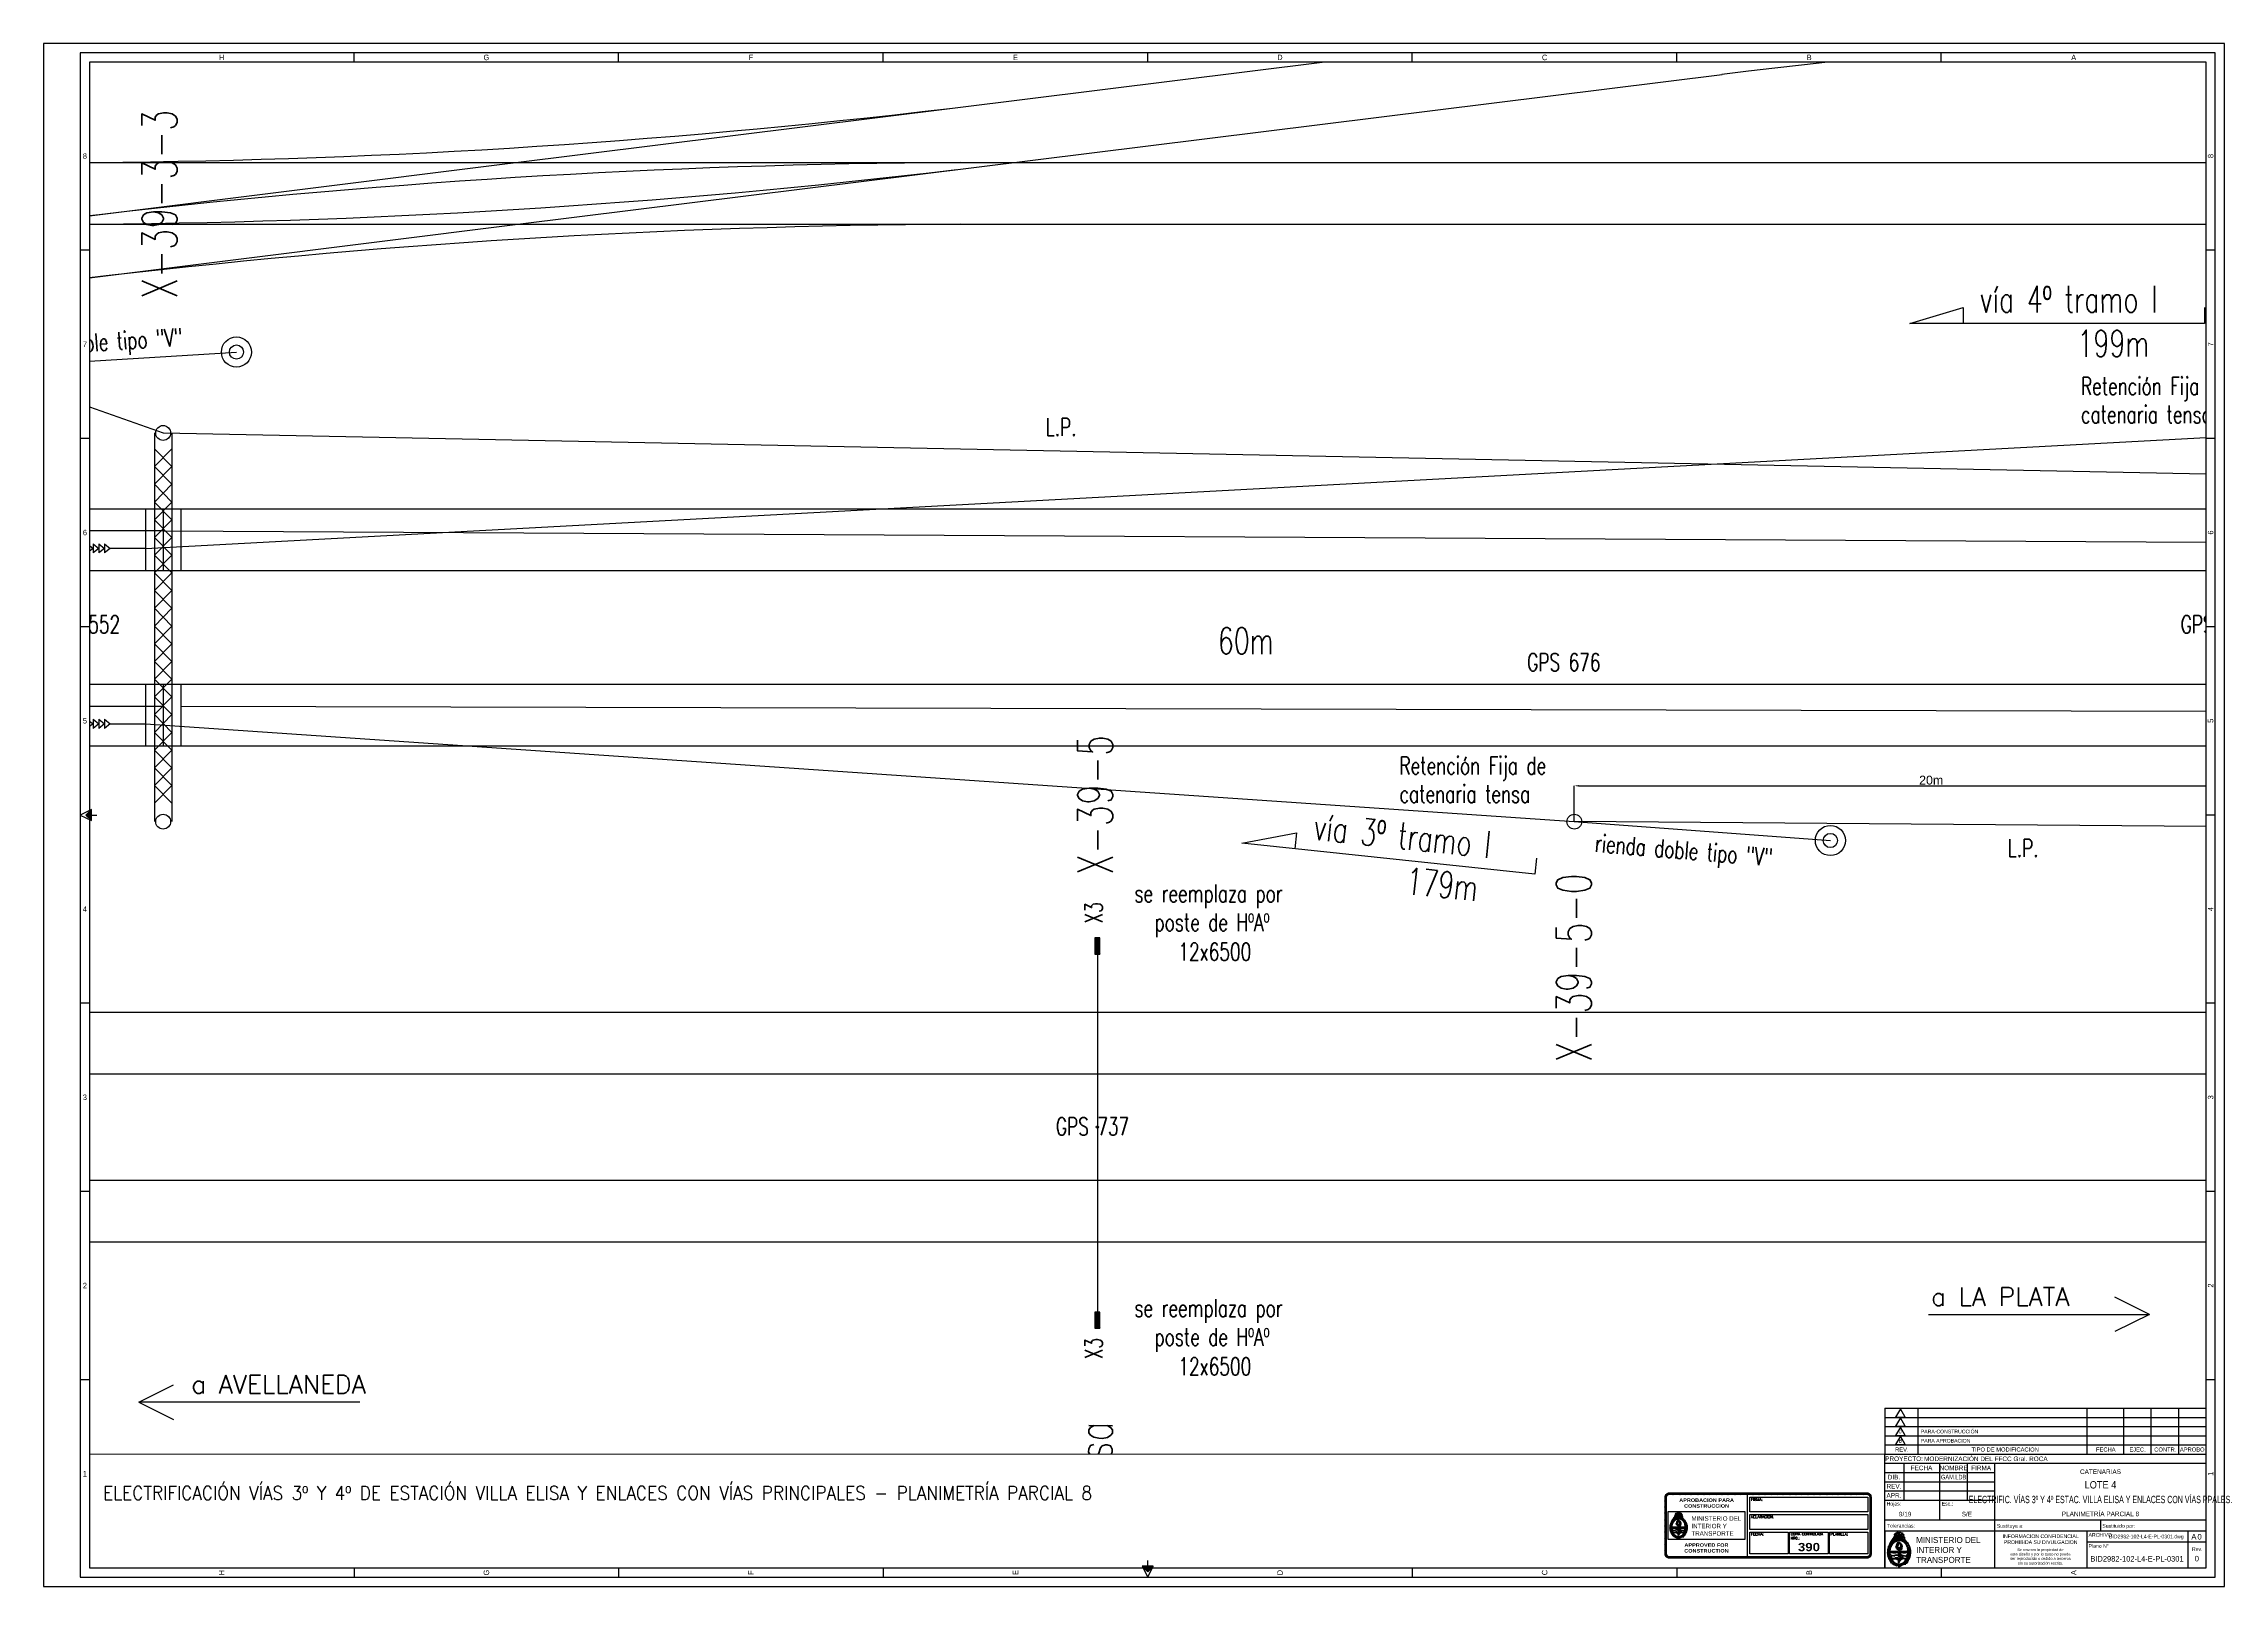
# Paper-space layout '009 VE' of a CAD drawing. Header units: millimetres. Extents: x 1 to 1189, y 10 to 850.
# The model-space entities are those that its viewports show. They can reach past a viewport. Long polylines and large blocks are cut down to what shows.
import ezdxf
from ezdxf.enums import TextEntityAlignment as Align

# ---------------------------------------------------------------- set-up
doc = ezdxf.new("R2010")
doc.units = ezdxf.units.MM
for name, color, linetype in [('0_FORMATO', 7, 'Continuous'), ('C142', 142, 'Continuous'), ('E4_ESQUEMAS', 2, 'Continuous'), ('M_DIM', 1, 'Continuous'), ('Textos catenaria', 7, 'Continuous')]:
    doc.layers.add(name, color=color, linetype=linetype)
doc.styles.add('SANS', font='sanss___.ttf')
doc.styles.add('SIMPLEX', font='simplex.shx', dxfattribs={"width": 0.75})
doc.styles.add('STYLE1', font='arial.ttf')
doc.styles.add('TEXTO_SELLO', font='')
doc.styles.get('TEXTO_SELLO').set_extended_font_data('Arial Black', bold=True)
doc.linetypes.add('ZIGZAG', pattern='A,0.00254,-5.08,[131,ltypeshp.shx,S=5.08,R=0,X=-5.08,Y=0],-10.16,[131,ltypeshp.shx,S=5.08,R=180,X=5.08,Y=0],-5.08', length=20.32254)
doc.dimstyles.new('COTA-100', dxfattribs={"dimtxt": 0.25, "dimasz": 0.12, "dimexe": 0, "dimexo": 0, "dimgap": 0.03, "dimtad": 1, "dimzin": 0, "dimdsep": 46, "dimtxsty": 'SANS', "dimcen": 0.1, "dimclrd": 256, "dimclre": 256, "dimclrt": 256, "dimazin": 0, "dimtm": 1e-09, "dimtfac": 0.714286, "dimtmove": 2, "dimatfit": 2, "dimfxl": 0, "dimtolj": 1, "dimtzin": 0, "dimarcsym": 0})

# ---------------------------------------------------------------- blocks, each defined once
blk = doc.blocks.new('*X5')
at = {"color": 0}
for p, q in [((95.7, 17.5), (98.6, 20.5)), ((95.8, 17.4), (98.6, 20.3)), ((95.8, 17.4), (98.6, 20.1)), ((95.9, 17.3), (98.6, 20)), ((96, 17.2), (98.6, 19.8)), ((96.1, 17.1), (98.6, 19.6)), ((96.2, 17), (98.6, 19.4)), ((96.3, 16.9), (98.6, 19.2)), ((96.4, 16.8), (98.6, 19.1)), ((96.5, 16.7), (98.6, 18.9)), ((96.6, 16.7), (98.6, 18.7)), ((96.6, 16.6), (98.6, 18.5)), ((96.7, 16.5), (98.6, 18.4)), ((96.8, 16.4), (98.6, 18.2)), ((96.9, 16.3), (98.6, 18)), ((97, 16.2), (98.6, 17.8)), ((97.1, 16.1), (98.6, 17.7)), ((97.2, 16), (98.6, 17.5)), ((97.3, 15.9), (98.6, 17.3)), ((97.3, 15.9), (98.6, 17.1)), ((97.4, 15.8), (98.6, 16.9)), ((97.5, 15.7), (98.6, 16.8)), ((97.6, 15.6), (98.6, 16.6)), ((97.7, 15.5), (98.6, 16.4)), ((97.8, 15.4), (98.6, 16.2)), ((97.9, 15.3), (98.6, 16.1)), ((98, 15.2), (98.6, 15.9)), ((98.1, 15.1), (98.6, 15.7)), ((98.1, 15.1), (98.6, 15.5)), ((98.2, 15), (98.6, 15.4)), ((98.3, 14.9), (98.6, 15.2)), ((98.4, 14.8), (98.6, 15)), ((98.5, 14.7), (98.6, 14.8)), ((98.6, 14.6), (98.6, 14.6))]:
    blk.add_line(p, q, dxfattribs=at)
blk = doc.blocks.new('*X6')
at = {"color": 0}
for p, q in [((95.7, 17.5), (98.6, 20.5)), ((95.8, 17.4), (98.6, 20.3)), ((95.8, 17.4), (98.6, 20.1)), ((95.9, 17.3), (98.6, 20)), ((96, 17.2), (98.6, 19.8)), ((96.1, 17.1), (98.6, 19.6)), ((96.2, 17), (98.6, 19.4)), ((96.3, 16.9), (98.6, 19.2)), ((96.4, 16.8), (98.6, 19.1)), ((96.5, 16.7), (98.6, 18.9)), ((96.6, 16.7), (98.6, 18.7)), ((96.6, 16.6), (98.6, 18.5)), ((96.7, 16.5), (98.6, 18.4)), ((96.8, 16.4), (98.6, 18.2)), ((96.9, 16.3), (98.6, 18)), ((97, 16.2), (98.6, 17.8)), ((97.1, 16.1), (98.6, 17.7)), ((97.2, 16), (98.6, 17.5)), ((97.3, 15.9), (98.6, 17.3)), ((97.3, 15.9), (98.6, 17.1)), ((97.4, 15.8), (98.6, 16.9)), ((97.5, 15.7), (98.6, 16.8)), ((97.6, 15.6), (98.6, 16.6)), ((97.7, 15.5), (98.6, 16.4)), ((97.8, 15.4), (98.6, 16.2)), ((97.9, 15.3), (98.6, 16.1)), ((98, 15.2), (98.6, 15.9)), ((98.1, 15.1), (98.6, 15.7)), ((98.1, 15.1), (98.6, 15.5)), ((98.2, 15), (98.6, 15.4)), ((98.3, 14.9), (98.6, 15.2)), ((98.4, 14.8), (98.6, 15)), ((98.5, 14.7), (98.6, 14.8)), ((98.6, 14.6), (98.6, 14.6))]:
    blk.add_line(p, q, dxfattribs=at)
blk = doc.blocks.new('ISO_A0')
at = {"color": 7}
for p, q in [((-576, 410.1), (-576, 2.6)), ((577, 410.1), (-576, 410.1)), ((577, -409.9), (577, 410.1)), ((-576, -2.4), (-576, -409.9)), ((-576, -409.9), (-2, -409.9)), ((3, -409.9), (577, -409.9))]:
    blk.add_line(p, q, dxfattribs=at)
at = {"color": 254}
for p, q in [((-431.9, 410.1), (-431.9, 415.1)), ((-287.8, 410.1), (-287.8, 415.1)), ((-143.7, 410.1), (-143.7, 415.1)), ((0.5, 410.1), (0.5, 415.1)), ((144.6, 410.1), (144.6, 415.1)), ((288.7, 410.1), (288.7, 415.1)), ((432.8, 410.1), (432.8, 415.1)), ((-576, 307.6), (-581, 307.6)), ((582, 307.6), (577, 307.6)), ((-576, 205.1), (-581, 205.1)), ((582, 205.1), (577, 205.1)), ((-576, 102.6), (-581, 102.6)), ((582, 102.6), (577, 102.6)), ((-575, 3.1), (-581, 0.1)), ((-581, 0.1), (-575, -2.9)), ((-575, 3.1), (-578, 0.1)), ((-578, 0.1), (-575, -2.9)), ((-575, -2.9), (-575, 3.1)), ((-575, 0.1), (-572, 0.1)), ((582, 0.1), (577, 0.1)), ((-576, -102.4), (-581, -102.4)), ((582, -102.4), (577, -102.4)), ((-576, -204.9), (-581, -204.9)), ((582, -204.9), (577, -204.9)), ((-576, -307.4), (-581, -307.4)), ((582, -307.4), (577, -307.4)), ((-431.9, -409.9), (-431.9, -414.9)), ((-287.8, -409.9), (-287.8, -414.9)), ((-143.7, -409.9), (-143.7, -414.9)), ((3.5, -408.9), (-2.5, -408.9)), ((-2.5, -408.9), (0.5, -411.9)), ((-2.5, -408.9), (0.5, -414.9)), ((0.5, -408.9), (0.5, -405.9)), ((0.5, -411.9), (3.5, -408.9)), ((0.5, -414.9), (3.5, -408.9)), ((144.6, -409.9), (144.6, -414.9)), ((288.7, -409.9), (288.7, -414.9)), ((432.8, -409.9), (432.8, -414.9))]:
    blk.add_line(p, q, dxfattribs=at)
for points in [[(-601, 420.1), (-601, -419.9), (587, -419.9), (587, 420.1)], [(-581, 415.1), (-581, -414.9), (582, -414.9), (582, 415.1)]]:
    blk.add_lwpolyline(points, close=True, dxfattribs=at)
blk.add_blockref('*X5', (-673.6, -17.5), dxfattribs=at)
at = {"color": 254, "rotation": 90}
blk.add_blockref('*X6', (18.1, -507.5), dxfattribs=at)
at = {"color": 254}
for s, p in [('H', (-504, 412.6)), ('G', (-359.8, 412.6)), ('F', (-215.7, 412.6)), ('E', (-71.6, 412.6)), ('D', (72.5, 412.6)), ('C', (216.7, 412.6)), ('B', (360.8, 412.6)), ('A', (504.9, 412.6)), ('8', (-578.5, 358.9)), ('7', (-578.5, 256.4)), ('6', (-578.5, 153.9)), ('5', (-578.5, 51.4)), ('4', (-578.5, -51.1)), ('3', (-578.5, -153.6)), ('2', (-578.5, -256.1)), ('1', (-578.5, -358.6))]:
    blk.add_text(s, height=3, dxfattribs=at).set_placement(p, align=Align.MIDDLE)
for s, p in [('8', (579.5, 358.9)), ('7', (579.5, 256.4)), ('6', (579.5, 153.9)), ('5', (579.5, 51.4)), ('4', (579.5, -51.1)), ('3', (579.5, -153.6)), ('2', (579.5, -256.1)), ('1', (579.5, -358.6)), ('H', (-504, -412.4)), ('G', (-359.8, -412.4)), ('F', (-215.7, -412.4)), ('E', (-71.6, -412.4)), ('D', (72.5, -412.4)), ('C', (216.7, -412.4)), ('B', (360.8, -412.4)), ('A', (504.9, -412.4))]:
    blk.add_text(s, height=3, rotation=90, dxfattribs=at).set_placement(p, align=Align.MIDDLE)
blk = doc.blocks.new('ROTULO_CARATULA')
at = {"layer": '0_FORMATO', "color": 255}
for p, q in [((0, 0), (0, 62)), ((0, 52), (60, 52)), ((10.6, 37), (10.6, 57)), ((30, 37), (30, 57)), ((45, 37), (45, 57)), ((60, 0), (60, 57)), ((0, 47), (60, 47)), ((0, 42), (60, 42)), ((0, 37), (60, 37)), ((30, 26), (30, 37)), ((175, 26), (0, 26)), ((117.5, 26), (117.5, 20)), ((175, 20), (0, 20)), ((0, 19.4), (0, 0)), ((60, 0), (60, 19.2)), ((110, 20), (110, 0)), ((175, 14), (110, 14)), ((165, 20), (165, 0)), ((0, 0), (175, 0))]:
    blk.add_line(p, q, dxfattribs=at)
at = {"layer": '0_FORMATO', "color": 7}
for p, q in [((0, 62), (175, 62)), ((0, 57), (175, 57))]:
    blk.add_line(p, q, dxfattribs=at)
at = {"layer": '0_FORMATO', "color": 253}
for p, q in [((0, 19.9), (0, 17.7)), ((2.2, 11.9), (2.3, 12.2)), ((2.2, 11.7), (2.2, 11.9)), ((2.3, 12.2), (2.4, 12.4)), ((2.4, 12.4), (2.5, 12.6)), ((2.5, 12.6), (2.6, 12.8)), ((2.6, 12.8), (2.7, 13.1)), ((2.7, 13.1), (2.8, 13.3)), ((2.8, 13.3), (3, 13.5)), ((3, 13.5), (3.1, 13.8)), ((3.1, 13.8), (3.2, 14)), ((3.2, 14), (3.3, 14.2)), ((3.3, 14.2), (3.4, 14.4)), ((3.4, 14.4), (3.6, 14.6)), ((3.6, 14.6), (3.7, 14.9)), ((3.7, 14.9), (3.8, 15.1)), ((3.8, 15.1), (4, 15.3)), ((4, 15.3), (4.1, 15.5)), ((4.1, 15.5), (4.3, 15.7)), ((4.3, 15.7), (4.4, 16)), ((4.4, 16), (4.6, 16.2)), ((4.6, 16.2), (4.7, 16.4)), ((4.7, 16.4), (4.9, 16.6)), ((4.9, 16.6), (5, 16.8)), ((5, 16.8), (5.2, 17)), ((5.2, 18.2), (6, 19.1)), ((5.4, 18), (5.2, 18.2)), ((5.2, 17.4), (5.4, 17.7)), ((5.2, 17), (5.3, 17.2)), ((5.3, 17.2), (5.5, 17.4)), ((5.5, 17.9), (5.4, 18)), ((5.4, 17.7), (5.5, 17.8)), ((5.5, 17.8), (5.5, 17.9)), ((6, 19.1), (6.3, 19)), ((6.3, 19), (6.4, 19.1)), ((6.4, 19.1), (6.6, 19.3)), ((6.6, 19.3), (7.4, 18.8)), ((7.4, 18.8), (7.7, 19.3)), ((7.7, 19.3), (7.9, 18.8)), ((7.9, 18.8), (8.2, 19.6)), ((8.2, 19.6), (9.6, 19.1)), ((9.6, 19.1), (9.3, 18.2)), ((9.3, 18.2), (10.4, 18.2)), ((10.4, 18.2), (10.1, 16.6)), ((10.1, 16.6), (10.4, 16.7)), ((10.4, 16.7), (10.7, 16.8)), ((10.7, 16.8), (10.9, 16.9)), ((10.8, 16.6), (10.7, 16.4)), ((10.7, 16.4), (10.7, 16.2)), ((10.7, 16.2), (10.8, 16)), ((11, 17), (10.8, 16.8)), ((10.8, 16.8), (10.8, 16.6)), ((10.8, 16), (10.8, 15.8)), ((10.8, 15.8), (10.9, 15.6)), ((10.9, 15.6), (11, 15.4)), ((11, 15.4), (11.2, 15.2)), ((11.2, 15.2), (11.3, 14.9)), ((11.3, 14.9), (11.5, 14.7)), ((11.5, 14.7), (11.6, 14.5)), ((11.6, 14.5), (11.8, 14.2)), ((11.8, 14.2), (12, 14)), ((12, 14), (12.2, 13.8)), ((12.2, 13.8), (12.3, 13.6)), ((12.3, 13.6), (12.5, 13.4)), ((12.5, 13.4), (12.7, 13.2)), ((12.7, 13.2), (12.8, 13)), ((12.8, 13), (12.9, 12.8)), ((12.9, 12.8), (13, 12.6)), ((13, 12.6), (13.1, 12.5)), ((13.1, 12.5), (13.2, 12.3)), ((13.2, 12.3), (13.3, 12.1)), ((13.3, 12.1), (13.4, 11.9)), ((1.6, 9.3), (1.7, 9.6)), ((1.6, 9.1), (1.6, 9.3)), ((1.6, 8.8), (1.6, 9.1)), ((1.6, 8.6), (1.6, 8.8)), ((1.6, 8.3), (1.6, 8.6)), ((1.6, 8.1), (1.6, 8.3)), ((1.6, 7.8), (1.6, 8.1)), ((1.6, 7.6), (1.6, 7.8)), ((1.7, 7.3), (1.6, 7.6)), ((1.7, 10), (1.8, 10.3)), ((1.7, 9.8), (1.7, 10)), ((1.7, 9.6), (1.7, 9.8)), ((1.7, 7.1), (1.7, 7.3)), ((1.8, 6.8), (1.7, 7.1)), ((1.8, 10.5), (1.9, 10.8)), ((1.8, 10.3), (1.8, 10.5)), ((1.8, 6.6), (1.8, 6.8)), ((1.9, 6.3), (1.8, 6.6)), ((1.9, 11), (2, 11.2)), ((1.9, 10.8), (1.9, 11)), ((1.9, 6.1), (1.9, 6.3)), ((2, 5.8), (1.9, 6.1)), ((2, 11.2), (2.1, 11.5)), ((2.1, 5.6), (2, 5.8)), ((2.1, 11.5), (2.2, 11.7)), ((2.2, 5.3), (2.1, 5.6)), ((2.3, 5.1), (2.2, 5.3)), ((2.4, 4.8), (2.3, 5.1)), ((2.6, 4.5), (2.4, 4.8)), ((2.7, 4.3), (2.6, 4.5)), ((2.8, 4.1), (2.7, 4.3)), ((3, 3.8), (2.8, 4.1)), ((3.1, 3.6), (3, 3.8)), ((3.3, 3.4), (3.1, 3.6)), ((3.4, 3.2), (3.3, 3.4)), ((3.6, 3), (3.4, 3.2)), ((3.8, 2.8), (3.6, 3)), ((4, 2.6), (3.8, 2.8)), ((4.2, 2.4), (4, 2.6)), ((4.4, 2.2), (4.2, 2.4)), ((4.7, 2), (4.4, 2.2)), ((4.9, 1.9), (4.7, 2)), ((5.1, 1.7), (4.9, 1.9)), ((5.4, 1.6), (5.1, 1.7)), ((5.6, 1.5), (5.4, 1.6)), ((8.5, 1.8), (5.5, 2.1)), ((5.5, 2.1), (6.8, 1.3)), ((5.8, 1.4), (5.6, 1.5)), ((6.1, 1.3), (5.8, 1.4)), ((6.3, 1.3), (6.1, 1.3)), ((6.6, 1.3), (6.3, 1.3)), ((6.8, 1.3), (6.6, 1.3)), ((6.8, 1.3), (8.5, 1.8)), ((7.1, 1.3), (6.8, 1.3)), ((7.3, 1.2), (7.1, 1.3)), ((7.5, 1), (7.3, 1.2)), ((7.5, 0.8), (7.5, 1)), ((7.7, 0.5), (7.5, 0.8)), ((8.2, 1.3), (7.7, 0.5)), ((9.6, 1.6), (8.2, 1.3)), ((10.4, 2.6), (8.8, 1.8)), ((8.8, 1.8), (9.6, 1.6)), ((10.1, 1.8), (10.4, 2.6)), ((10.4, 1.9), (10.1, 1.8)), ((10.6, 2), (10.4, 1.9)), ((10.8, 2.1), (10.6, 2)), ((11, 2.3), (10.8, 2.1)), ((11.2, 2.4), (11, 2.3)), ((11.4, 2.5), (11.2, 2.4)), ((11.6, 2.7), (11.4, 2.5)), ((11.8, 2.9), (11.6, 2.7)), ((12, 3), (11.8, 2.9)), ((12.1, 3.2), (12, 3)), ((12.3, 3.4), (12.1, 3.2)), ((12.4, 3.6), (12.3, 3.4)), ((12.6, 3.8), (12.4, 3.6)), ((12.7, 4), (12.6, 3.8)), ((12.8, 4.2), (12.7, 4)), ((13, 4.4), (12.8, 4.2)), ((13.1, 4.6), (13, 4.4)), ((13.2, 4.8), (13.1, 4.6)), ((13.3, 5), (13.2, 4.8)), ((13.4, 5.3), (13.3, 5)), ((13.4, 11.9), (13.5, 11.6)), ((13.5, 5.5), (13.4, 5.3)), ((13.5, 11.6), (13.6, 11.4)), ((13.6, 5.7), (13.5, 5.5)), ((13.6, 11.4), (13.7, 11.2)), ((13.7, 6.2), (13.6, 6)), ((13.6, 6), (13.6, 5.7)), ((13.7, 11.2), (13.7, 10.9)), ((13.7, 10.9), (13.8, 10.7)), ((13.8, 6.4), (13.7, 6.2)), ((13.8, 10.7), (13.8, 10.5)), ((13.8, 10.5), (13.9, 10.2)), ((13.9, 6.9), (13.8, 6.7)), ((13.8, 6.7), (13.8, 6.4)), ((13.9, 10.2), (13.9, 10)), ((13.9, 10), (14, 9.7)), ((14, 7.7), (13.9, 7.4)), ((13.9, 7.4), (13.9, 7.2)), ((13.9, 7.2), (13.9, 6.9)), ((14, 9.7), (14, 9.5)), ((14, 9.5), (14, 9.2)), ((14, 9.2), (14, 9)), ((14, 9), (14, 8.7)), ((14, 8.7), (14, 8.5)), ((14, 8.5), (14, 8.2)), ((14, 8.2), (14, 7.9)), ((14, 7.9), (14, 7.7))]:
    blk.add_line(p, q, dxfattribs=at)
at = {"layer": '0_FORMATO'}
blk.add_line((60, 19.2), (60, 21.6), dxfattribs=at)
at = {"layer": '0_FORMATO', "color": 253}
for points in [[(0, 19.9), (0, 19.9)], [(2.2, 12.2), (2.2, 11.9), (2.2, 11.6), (2.2, 11.4), (2.3, 11.2), (2.5, 11.1), (2.7, 10.9), (2.5, 11.4), (3.3, 11.1), (2.2, 12.2)], [(3.3, 14.4), (3.1, 14.1), (3, 13.9), (2.8, 13.6), (2.7, 13.4), (2.6, 13.1), (2.6, 12.8), (2.5, 12.6), (2.5, 12.3), (2.5, 12), (2.6, 12.2), (2.7, 12.4), (2.9, 12.6), (3, 12.9), (3.1, 13.1), (3.2, 13.4), (3.3, 13.7), (3.3, 13.9), (3.3, 14.2), (3.3, 14.4)], [(2.7, 8.9), (7.4, 8.9), (7.4, 10), (7.2, 10.1), (7.1, 10.3), (6.9, 10.4), (6.8, 10.6), (6.7, 10.8), (6.6, 11), (6.5, 11.2), (6.5, 11.4), (6.4, 11.7), (6.4, 11.9), (6.4, 12.1), (6.4, 12.4), (6.4, 12.6), (6.5, 12.8), (6.6, 13), (6.6, 13.2), (6.8, 13.3), (6.9, 13.5), (7.1, 13.6), (7.2, 13.7), (7.4, 13.8), (7.7, 13.8), (7.9, 13.8), (8.1, 13.7), (8.3, 13.7), (8.5, 13.6), (8.6, 13.4), (8.8, 13.3), (8.9, 13.2), (9, 13), (9.1, 12.8), (9.2, 12.6), (9.3, 12.4), (9.3, 12.2), (9.4, 12), (9.4, 11.8), (9.4, 11.6), (9.3, 11.4), (9.3, 11.2), (9.2, 11), (9.1, 10.8), (9, 10.6), (8.9, 10.5), (8.8, 10.3), (8.6, 10.2), (8.4, 10.1), (8.2, 10), (8.2, 8.9), (12.6, 8.9), (12.6, 9.2), (12.6, 9.5), (12.6, 9.7), (12.5, 10), (12.5, 10.2), (12.5, 10.4), (12.4, 10.7), (12.4, 10.9), (12.3, 11.1), (12.3, 11.3), (12.2, 11.5), (12.1, 11.7), (12, 11.9), (12, 12.1), (11.9, 12.3), (11.8, 12.4), (11.7, 12.6), (11.6, 12.8), (11.5, 12.9), (11.4, 13.1), (11.3, 13.2), (11.2, 13.3), (11.1, 13.5), (10.9, 13.6), (10.8, 13.7), (10.7, 13.8), (10.6, 13.9), (10.4, 14), (10.3, 14.1), (10.1, 14.2), (10, 14.3), (9.9, 14.4), (9.7, 14.4), (9.6, 14.5), (9.4, 14.6), (9.3, 14.6), (9.1, 14.7), (9, 14.7), (8.8, 14.7), (8.7, 14.8), (8.5, 14.8), (8.3, 14.8), (8.2, 14.8), (8, 14.8), (7.9, 14.8), (7.7, 14.8), (7.6, 14.8), (7.4, 14.8), (7.2, 14.8), (7.1, 14.7), (6.9, 14.7), (6.8, 14.7), (6.6, 14.6), (6.5, 14.6), (6.3, 14.5), (6.2, 14.5), (6, 14.4), (5.9, 14.3), (5.7, 14.2), (5.6, 14.1), (5.4, 14.1), (5.3, 14), (5.1, 13.9), (5, 13.7), (4.9, 13.6), (4.7, 13.5), (4.6, 13.4), (4.5, 13.3), (4.3, 13.1), (4.2, 13), (4.1, 12.8), (4, 12.7), (3.9, 12.5), (3.8, 12.3), (3.7, 12.2), (3.6, 12), (3.5, 11.8), (3.4, 11.6), (3.3, 11.4), (3.2, 11.2), (3.2, 11), (3.1, 10.8), (3, 10.6), (3, 10.4), (2.9, 10.2), (2.9, 9.9), (2.8, 9.7), (2.8, 9.4), (2.8, 9.2), (2.7, 8.9)], [(2.7, 12.2), (3.3, 11.7), (3.3, 12.2), (2.7, 12.2)], [(3, 13.6), (2.9, 13.2), (2.9, 13), (2.9, 12.7), (3.1, 12.5), (3.3, 12.2), (3.2, 12.5), (3.3, 12.7), (3.6, 12.8), (3, 13.6)], [(3.3, 13.3), (3.3, 13), (3.3, 12.9), (3, 12.8), (3.3, 12), (3.5, 12.2), (3.6, 12.5), (3.6, 12.7), (3.6, 12.9), (3.5, 13.1), (3.3, 13.3)], [(3.8, 14.1), (3.8, 13.8), (3.8, 13.7), (3.6, 13.6), (3.3, 13.6), (4.1, 13), (4.7, 14.1), (3.8, 14.1)], [(3.6, 14.7), (3.8, 14.4), (3.6, 14.7)], [(3.8, 15), (3.8, 14.6), (3.7, 14.3), (3.8, 14.1), (3.9, 13.8), (4.1, 13.6), (4.1, 13.9), (4.2, 14.1), (4.3, 14.1), (4.7, 14.1), (4.4, 15), (3.8, 15)], [(4.4, 15.5), (4.7, 13.9), (5.5, 14.7), (4.4, 15.5)], [(4.7, 15.8), (4.7, 14.7), (5.7, 15), (5.5, 15.8), (4.7, 15.8)], [(6.3, 18.8), (5.5, 17.2), (4.9, 17.2), (4.9, 15.5), (5.2, 15.5), (5.4, 15.4), (5.5, 15.3), (5.4, 15.1), (5.2, 15), (5.4, 14.9), (5.7, 14.9), (5.9, 14.9), (6.2, 14.9), (6.5, 14.9), (6.8, 15), (7.1, 15), (7.4, 15.1), (7.7, 15.2), (7.9, 15.3), (8.2, 15.4), (8.4, 15.5), (8.6, 15.6), (8.8, 15.8), (5.7, 15.2), (6.3, 18.8)], [(6, 19.1), (5.2, 18.2), (5.5, 18.2), (5.8, 18.2), (5.9, 18.3), (6, 18.5), (6.1, 18.8), (6, 19.1)], [(5.7, 17.4), (5.5, 16.1), (5.7, 16.3), (5.8, 16.5), (5.9, 16.7), (5.9, 16.9), (5.9, 17.1), (5.7, 17.4)], [(5.7, 16.1), (5.7, 15.2), (6.3, 15.2), (6.3, 16.1), (5.7, 16.1)], [(6.6, 18.2), (6, 16.9), (6.2, 17.1), (6.4, 17.4), (6.5, 17.6), (6.6, 17.9), (6.6, 18.2)], [(6, 16.3), (6.8, 16.3), (6.6, 17.4), (7.7, 17.4), (7.4, 16.6), (8.2, 16.6), (7.9, 17.4), (8.8, 17.4), (8.8, 17), (8.8, 16.8), (9, 16.6), (9.3, 16.3), (9.3, 16.6), (9.2, 16.9), (9.1, 17.1), (9, 17.3), (8.9, 17.5), (8.8, 17.6), (8.6, 17.8), (8.5, 17.9), (8.3, 18), (8.2, 18), (8, 18.1), (7.9, 18.1), (7.7, 18.1), (7.5, 18), (7.4, 18), (7.2, 17.9), (7.1, 17.8), (6.9, 17.7), (6.7, 17.5), (6.6, 17.4), (6.5, 17.2), (6.3, 17), (6.2, 16.8), (6.1, 16.6), (6, 16.3)], [(6, 16.3), (6, 15.5), (6.6, 16.1), (7.4, 15.8), (7.1, 16), (6.9, 16.2), (6.7, 16.3), (6.4, 16.3), (6, 16.3)], [(6.8, 13.3), (7.7, 13), (6.3, 11.1), (9, 10.9), (8.2, 11.1), (9, 11.4), (9, 11.7), (8.9, 12), (8.8, 12.2), (8.8, 12.5), (8.7, 12.7), (8.6, 12.9), (8.4, 13.1), (8.3, 13.2), (8.1, 13.3), (7.9, 13.4), (7.7, 13.4), (7.5, 13.4), (7.2, 13.4), (6.8, 13.3)], [(6.6, 12.5), (6.3, 11.7), (6.6, 12.5)], [(6.5, 15.1), (6.7, 15.1), (6.5, 15.1)], [(8.2, 19.6), (8.1, 19.3), (7.9, 19.1), (7.8, 19.1), (7.6, 19.2), (7.4, 19.3), (6.6, 19.3), (6.7, 19.1), (6.8, 18.9), (7, 18.7), (7.1, 18.6), (7.3, 18.5), (7.5, 18.4), (7.7, 18.4), (7.9, 18.4), (8.2, 18.4), (8.4, 18.4), (8.6, 18.5), (8.9, 18.6), (9.1, 18.6), (9.3, 18.7), (9.6, 18.8), (8.2, 19.6)], [(6.6, 17.4), (6.7, 17.1), (6.8, 16.9), (7, 16.7), (7.1, 16.6), (7.4, 16.5), (7.6, 16.4), (7.9, 16.3), (7.7, 17.4), (6.6, 17.4)], [(6.6, 16.1), (6.6, 15.5), (7.1, 15.5), (6.6, 16.1)], [(6.8, 13.9), (6.6, 12.8), (7.4, 13.9), (6.8, 13.9)], [(6.8, 17.4), (6.8, 16.9), (7.4, 16.9), (7.4, 17.4), (6.8, 17.4)], [(6.8, 12.2), (7.7, 13), (7.3, 13), (7.1, 12.9), (7, 12.8), (6.9, 12.5), (6.8, 12.2)], [(6.9, 18.3), (7, 18.2), (6.9, 18.3)], [(7.4, 15.5), (8.8, 15.8), (8.8, 15), (9, 15.1), (9.3, 15.1), (9.5, 15.2), (9.7, 15.2), (9.9, 15.2), (10.1, 15.2), (10.1, 15.1), (10.2, 14.9), (10.1, 14.7), (10.9, 15), (10.9, 15.5), (10.8, 15.6), (10.6, 15.6), (10.4, 15.7), (10.1, 15.8), (9.9, 15.9), (9.7, 16), (9.5, 16.1), (9.2, 16.2), (9, 16.2), (8.8, 16.3), (8.6, 16.3), (8.4, 16.3), (8.2, 16.3), (8, 16.3), (7.9, 16.2), (7.7, 16.1), (7.6, 15.9), (7.5, 15.8), (7.4, 15.5)], [(7.4, 14.1), (8.2, 13.9), (7.4, 14.1)], [(7.6, 13.8), (7.8, 13.7), (7.6, 13.8)], [(7.7, 16.1), (7.9, 15.8), (7.7, 16.1)], [(7.8, 19.2), (7.8, 19), (7.8, 19.2)], [(7.9, 17.4), (7.9, 16.9), (8.8, 16.9), (8.8, 17.4), (7.9, 17.4)], [(7.9, 13.9), (8.8, 13.3), (7.9, 13.9)], [(8.2, 16.9), (9, 16.3), (8.2, 16.9)], [(8.5, 18.5), (8.5, 18), (9, 18), (8.5, 18.5)], [(8.8, 18), (9.9, 16.3), (9.8, 16.6), (9.6, 16.9), (9.5, 17.2), (9.4, 17.4), (9.2, 17.6), (9, 17.8), (8.8, 18)], [(8.8, 13.3), (8.8, 12), (8.8, 13.3)], [(9, 18.8), (9.3, 15.8), (10.7, 15.5), (10.7, 16.6), (10.1, 16.6), (10.4, 18.2), (9, 18.8)], [(9, 15.2), (10.4, 15), (9, 15.2)], [(9, 12.5), (9.3, 10.3), (9.4, 10.6), (9.5, 10.9), (9.5, 11.2), (9.5, 11.4), (9.4, 11.7), (9.3, 12), (9.2, 12.2), (9, 12.5)], [(9.1, 12.9), (9.2, 12.7), (9.1, 12.9)], [(9.7, 17.2), (9.8, 17.1), (9.7, 17.2)], [(10.1, 14.7), (11.5, 13), (12, 13.6), (12.9, 13), (12.6, 13.9), (11.2, 13.6), (11.2, 13.9), (11.1, 14.2), (10.9, 14.3), (10.7, 14.5), (10.5, 14.6), (10.1, 14.7)], [(10.7, 15), (12, 13.6), (12, 13.9), (11.9, 14.2), (11.8, 14.5), (11.7, 14.6), (11.5, 14.8), (11.3, 14.9), (11, 14.9), (10.7, 15)], [(11.4, 13.8), (11.6, 13.7), (11.4, 13.8)], [(12, 13.6), (11.9, 13.3), (11.8, 13), (11.8, 12.8), (11.9, 12.6), (12, 12.5), (12.3, 12.3), (12.6, 12.2), (12, 11.7), (12.3, 10.9), (13.4, 10.9), (13.1, 13), (12, 13.6)], [(12.2, 12.1), (12.4, 12), (12.2, 12.1)], [(13.1, 12.2), (13.1, 12), (13.1, 11.8), (13.1, 11.5), (13, 11.3), (12.9, 11.1), (12.9, 10.8), (12.9, 10.6), (12.8, 10.4), (12.9, 10.2), (12.9, 10.1), (13, 9.9), (13.2, 9.8), (13.4, 9.8), (12.9, 10.3), (14, 10.3), (13.1, 12.2)], [(12.9, 12.5), (13.1, 12.2), (12.9, 12.5)], [(1.4, 10.3), (1.4, 8.1), (1.6, 8.9), (2.5, 9.2), (2.3, 9.4), (2.2, 9.5), (2.1, 9.6), (2.1, 9.6), (2.2, 9.7), (2.5, 9.8), (1.4, 10.3)], [(6, 11.7), (6.1, 11.4), (6.2, 11.1), (6.3, 10.9), (6.4, 10.7), (6.6, 10.6), (6.8, 10.5), (7.1, 10.4), (7.4, 10.3), (7.4, 8.9), (2.7, 8.9), (2.8, 9.2), (2.8, 9.5), (2.8, 9.7), (2.8, 10), (2.9, 10.3), (2.9, 10.5), (2.8, 10.8), (2.7, 11), (2.6, 11.2), (2.5, 11.4), (2.7, 10.9), (1.9, 11.1), (1.6, 10), (2.2, 10.6), (1.9, 9.2), (2.5, 7.6), (2.7, 8.7), (7.4, 8.7), (7.4, 6.8), (7.9, 8.7), (8.2, 8.7), (8.5, 8.7), (8.7, 8.7), (9, 8.7), (9.3, 8.7), (9.5, 8.7), (9.8, 8.7), (10.1, 8.7), (10.3, 8.7), (10.6, 8.7), (10.9, 8.7), (11.1, 8.7), (11.4, 8.7), (11.6, 8.6), (11.9, 8.6), (12.1, 8.5), (12.4, 8.4), (12.6, 8.3), (12.8, 8.2), (13.1, 8.1), (13.3, 7.9), (13.5, 7.8), (13.7, 7.6), (12.6, 7.8), (12, 4.8), (10.7, 5.1), (11.5, 4.6), (10.1, 2.6), (11.2, 2.6), (12.6, 5.9), (13.7, 5.7), (12.9, 6.2), (12.9, 7.3), (13.7, 6.5), (14, 10.3), (13.1, 8.4), (13.1, 9.5), (12.9, 9.4), (12.6, 9.3), (12.4, 9.2), (12.1, 9.1), (11.8, 9), (11.6, 9), (11.3, 8.9), (11, 8.9), (10.7, 8.9), (10.5, 8.9), (10.2, 8.9), (9.9, 8.9), (9.6, 8.9), (9.3, 8.9), (9, 8.9), (8.8, 8.9), (8.5, 8.9), (8.2, 8.9), (7.9, 8.9), (8.5, 10.6), (7.1, 11.1), (7.1, 10.8), (7, 10.7), (6.9, 10.6), (6.6, 10.6), (6.3, 10.6), (6, 11.7)], [(1.6, 8.9), (1.7, 8.6), (1.8, 8.3), (1.8, 8.1), (2, 7.9), (2.2, 7.7), (2.5, 7.6), (1.9, 8.1), (2.5, 8.9), (1.6, 8.9)], [(1.6, 7.8), (1.6, 6.5), (1.9, 7.3), (2.5, 6.8), (2.5, 7.1), (2.5, 7.3), (2.3, 7.5), (2.2, 7.6), (1.9, 7.7), (1.6, 7.8)], [(1.9, 7.3), (1.6, 6.2), (2.7, 6.2), (1.9, 7.3)], [(1.9, 10.6), (1.9, 10), (2.5, 10), (1.9, 10.6)], [(2.7, 6.8), (1.9, 5.7), (3, 5.4), (2.7, 6.8)], [(1.9, 5.1), (3.3, 4.8), (3, 5.9), (1.9, 5.1)], [(2, 11.8), (2.1, 11.6), (2, 11.8)], [(2.1, 9.7), (2.3, 9.6), (2.1, 9.7)], [(2.1, 8.3), (2.3, 8.2), (2.1, 8.3)], [(2.3, 5.2), (2.4, 5), (2.3, 5.2)], [(2.5, 4.3), (4.4, 3.5), (4.4, 4.8), (4.1, 4.9), (3.8, 5), (3.6, 5), (3.3, 4.9), (3.1, 4.8), (2.9, 4.7), (2.7, 4.5), (2.5, 4.3)], [(2.7, 8.7), (3, 8.6), (3.2, 8.5), (3.5, 8.4), (3.8, 8.4), (4, 8.4), (4.3, 8.3), (4.6, 8.3), (4.9, 8.3), (5.2, 8.3), (5.5, 8.3), (5.7, 8.3), (6, 8.3), (6.3, 8.4), (6.6, 8.4), (6.9, 8.4), (7.1, 8.4), (7.4, 8.4), (7.1, 8.5), (6.9, 8.6), (6.6, 8.6), (6.4, 8.7), (6.1, 8.7), (5.8, 8.7), (5.5, 8.7), (5.2, 8.7), (5, 8.7), (4.7, 8.7), (4.4, 8.7), (4.1, 8.7), (3.8, 8.7), (3.5, 8.7), (3.3, 8.7), (3, 8.7), (2.7, 8.7)], [(2.7, 8.4), (2.8, 8.1), (2.8, 7.9), (2.9, 7.6), (3, 7.4), (3.1, 7.3), (3.3, 7.1), (3.4, 7), (3.6, 7), (3.7, 6.9), (3.9, 6.8), (4.1, 6.8), (4.3, 6.8), (4.5, 6.8), (4.7, 6.8), (4.9, 6.8), (5.2, 6.9), (5.4, 6.9), (5.6, 7), (5.8, 7), (6.1, 7.1), (6.3, 7.1), (6.5, 7.2), (6.7, 7.2), (7, 7.2), (7.2, 7.3), (7.4, 7.3), (7.4, 8.4), (2.7, 8.4)], [(2.7, 7.3), (3, 7), (2.7, 7.3)], [(2.7, 7), (3, 6.8), (2.7, 7)], [(2.7, 4.6), (2.9, 4.3), (3, 4), (3.1, 3.9), (3.3, 3.7), (3.5, 3.6), (3.8, 3.5), (3.7, 3.8), (3.6, 4), (3.5, 4.2), (3.3, 4.3), (3.1, 4.5), (2.7, 4.6)], [(2.8, 10.4), (2.9, 10.2), (2.8, 10.4)], [(3, 6.2), (3.1, 6), (3.3, 5.9), (3.4, 5.8), (3.6, 5.7), (3.9, 5.6), (4.1, 5.5), (4.3, 5.4), (4.6, 5.4), (4.9, 5.3), (5.2, 5.3), (5.5, 5.3), (5.8, 5.3), (6.1, 5.2), (6.4, 5.2), (6.7, 5.2), (7, 5.3), (7.3, 5.3), (7.5, 5.3), (7.8, 5.3), (8.1, 5.3), (8.3, 5.3), (8.6, 5.4), (8.8, 5.4), (8.8, 6.2), (9, 6.1), (9.2, 6), (9.4, 5.9), (9.6, 5.8), (9.8, 5.7), (10, 5.6), (10.2, 5.5), (10.4, 5.4), (10.6, 5.3), (10.8, 5.3), (11, 5.3), (11.2, 5.3), (11.4, 5.3), (11.6, 5.4), (11.8, 5.4), (11.9, 5.6), (12.1, 5.7), (12.2, 5.9), (12.3, 6.2), (12.1, 6.2), (11.8, 6.3), (11.5, 6.3), (11.3, 6.4), (11, 6.4), (10.8, 6.5), (10.5, 6.5), (10.2, 6.6), (10, 6.7), (9.7, 6.7), (9.5, 6.8), (9.2, 6.8), (8.9, 6.8), (8.7, 6.9), (8.4, 6.9), (8.2, 6.9), (7.9, 6.9), (7.6, 6.8), (7.4, 6.8), (8.8, 6.5), (8.4, 6.4), (8.1, 6.4), (7.9, 6.4), (7.7, 6.4), (7.5, 6.6), (7.3, 6.8), (7.1, 7), (3, 6.2)], [(3, 6.2), (4.1, 6.5), (3.8, 6.6), (3.5, 6.6), (3.3, 6.5), (3, 6.2)], [(3, 3.7), (3.3, 2.9), (4.1, 3.2), (3, 3.7)], [(3.3, 5.4), (3.6, 5.1), (3.3, 5.4)], [(3.6, 3.2), (3.8, 2.9), (3.9, 2.7), (4.1, 2.6), (4.4, 2.5), (4.6, 2.4), (4.9, 2.4), (5.2, 2.4), (4.7, 3.5), (3.6, 3.2)], [(3.6, 2.9), (3.8, 2.6), (3.6, 2.9)], [(7.4, 2.9), (7.4, 4.6), (3.8, 4.8), (3.9, 4.6), (4.1, 4.4), (4.2, 4.2), (4.3, 4), (4.5, 3.8), (4.6, 3.6), (4.8, 3.4), (5, 3.3), (5.1, 3.1), (5.3, 3), (5.5, 2.9), (5.7, 2.8), (5.9, 2.7), (6.1, 2.6), (6.3, 2.5), (6.5, 2.4), (6.7, 2.3), (6.9, 2.3), (7.1, 2.3), (7.3, 2.2), (7.5, 2.2), (7.7, 2.2), (7.9, 2.2), (8.1, 2.2), (8.3, 2.2), (8.5, 2.3), (8.7, 2.3), (8.9, 2.4), (9.1, 2.4), (9.3, 2.5), (9.5, 2.6), (9.7, 2.7), (9.9, 2.8), (10.1, 2.9), (10.3, 3.1), (10.5, 3.2), (10.6, 3.4), (10.8, 3.5), (10.9, 3.7), (11.1, 3.9), (11.2, 4.1), (11.4, 4.3), (11.5, 4.6), (11.2, 4.7), (10.9, 4.8), (10.6, 4.9), (10.3, 4.9), (10.1, 4.9), (9.9, 4.9), (9.7, 4.9), (9.5, 4.8), (9.4, 4.8), (9.2, 4.7), (9, 4.6), (8.9, 4.5), (8.8, 4.4), (8.6, 4.2), (8.5, 4.1), (8.3, 3.9), (8.1, 3.7), (8, 3.5), (7.8, 3.3), (7.6, 3.1), (7.4, 2.9)], [(4.1, 6.8), (5.5, 6.5), (4.1, 6.8)], [(4.1, 4), (4.4, 3.7), (4.1, 4)], [(4.9, 2.9), (4.9, 2.6), (4.8, 2.5), (4.7, 2.4), (4.4, 2.4), (4.1, 2.4), (5.2, 1.8), (6.8, 1.8), (4.9, 2.9)], [(4.4, 3.7), (5.2, 2.9), (4.4, 3.7)], [(4.5, 5.2), (4.6, 5), (4.5, 5.2)], [(4.8, 5.3), (5, 5.2), (4.8, 5.3)], [(5.2, 5.1), (6.6, 5.4), (6.3, 5.5), (6, 5.6), (5.8, 5.6), (5.6, 5.5), (5.4, 5.4), (5.2, 5.1)], [(5.2, 2.9), (5.5, 2.6), (5.2, 2.9)], [(5.2, 2.1), (5.4, 1.8), (5.6, 1.6), (5.8, 1.5), (6, 1.3), (6.3, 1.2), (6.5, 1.1), (6.8, 1), (5.2, 2.1)], [(5.4, 2.3), (5.6, 2.2), (5.4, 2.3)], [(5.6, 6.8), (5.7, 6.7), (5.6, 6.8)], [(5.7, 7), (7.4, 7), (5.7, 7)], [(5.7, 5.4), (6.6, 4.8), (5.7, 5.4)], [(5.7, 2.6), (6, 2.4), (5.7, 2.6)], [(6, 7.3), (6.3, 7), (6, 7.3)], [(6.3, 10.9), (7.4, 10.6), (6.3, 10.9)], [(6.3, 5.4), (6.6, 5.1), (6.3, 5.4)], [(6.3, 4.8), (6.6, 4.6), (6.3, 4.8)], [(6.3, 2.4), (6.6, 2.1), (6.3, 2.4)], [(6.6, 10.9), (7.4, 11.4), (6.6, 10.9)], [(6.6, 10.3), (7.4, 10), (6.6, 10.3)], [(6.6, 5.7), (6.6, 5.1), (7.4, 5.1), (6.6, 5.7)], [(6.6, 4.6), (6.9, 4.6), (7.2, 4.7), (7.4, 4.8), (7.6, 4.9), (7.8, 5.1), (7.9, 5.4), (7.6, 5.3), (7.3, 5.3), (7.1, 5.2), (6.9, 5.1), (6.7, 4.9), (6.6, 4.6)], [(6.8, 4.8), (7.1, 4.6), (6.8, 4.8)], [(6.9, 1.6), (7, 1.5), (6.9, 1.6)], [(7.1, 7), (7.2, 6.7), (7.3, 6.5), (7.4, 6.4), (7.6, 6.3), (7.9, 6.2), (7.1, 7)], [(7.1, 1.8), (7.9, 1.6), (7.4, 0.7), (8.8, 1.8), (7.1, 1.8)], [(7.4, 4.6), (7.4, 3.2), (7.4, 4.6)], [(7.4, 3.2), (7.7, 2.9), (7.4, 3.2)], [(7.6, 1.5), (7.8, 1.4), (7.6, 1.5)], [(7.9, 5.1), (7.7, 3.2), (7.9, 5.1)], [(7.7, 3.2), (7.9, 2.9), (7.7, 3.2)], [(7.8, 0.8), (7.8, 0.6), (7.8, 0.8)], [(8.2, 11.4), (9, 11.1), (7.9, 10.9), (9.3, 10.3), (9.3, 11.4), (8.2, 11.4)], [(7.9, 10.3), (7.9, 8.9), (8.2, 10), (9.3, 10), (7.9, 10.3)], [(7.9, 8.7), (7.9, 8.3), (8, 8), (8, 7.8), (8.1, 7.5), (8.3, 7.3), (8.5, 7), (7.9, 8.7)], [(7.9, 6.8), (7.9, 6.2), (8.5, 6.2), (8.5, 6.8), (7.9, 6.8)], [(7.9, 4.6), (7.9, 3.2), (7.9, 4.6)], [(8.2, 8.7), (8.5, 8.6), (8.7, 8.5), (9, 8.4), (9.2, 8.4), (9.5, 8.4), (9.8, 8.3), (10.1, 8.3), (10.4, 8.3), (10.6, 8.3), (10.9, 8.3), (11.2, 8.3), (11.5, 8.4), (11.8, 8.4), (12.1, 8.4), (12.3, 8.4), (12.6, 8.4), (12.3, 8.5), (12.1, 8.6), (11.8, 8.6), (11.6, 8.7), (11.3, 8.7), (11, 8.7), (10.7, 8.7), (10.4, 8.7), (10.2, 8.7), (9.9, 8.7), (9.6, 8.7), (9.3, 8.7), (9, 8.7), (8.7, 8.7), (8.5, 8.7), (8.2, 8.7)], [(8.2, 8.4), (8.3, 8.2), (8.4, 8), (8.5, 7.9), (8.6, 7.7), (8.7, 7.5), (8.9, 7.4), (9, 7.3), (9.2, 7.1), (9.4, 7), (9.6, 6.9), (9.7, 6.9), (9.9, 6.8), (10.1, 6.7), (10.3, 6.7), (10.5, 6.7), (10.7, 6.6), (10.9, 6.6), (11.1, 6.6), (11.3, 6.7), (11.4, 6.7), (11.6, 6.8), (11.8, 6.9), (11.9, 7), (12.1, 7.1), (12.2, 7.2), (12.3, 7.3), (12.4, 7.5), (12.5, 7.7), (12.5, 7.9), (12.6, 8.1), (12.6, 8.4), (8.2, 8.4)], [(8.2, 5.4), (8.2, 4.6), (8.8, 4.6), (8.8, 5.4), (8.2, 5.4)], [(8.4, 11.9), (8.6, 11.8), (8.4, 11.9)], [(8.5, 7.3), (9.6, 6.8), (8.5, 7.3)], [(8.5, 6.5), (8.8, 6.2), (8.5, 6.5)], [(8.5, 5.9), (8.8, 5.1), (8.5, 5.9)], [(9.3, 5.9), (8.5, 5.1), (8.8, 5.1), (9, 5.1), (9.2, 5.2), (9.3, 5.3), (9.4, 5.4), (9.4, 5.7), (9.3, 5.9)], [(8.8, 1.6), (8.5, 1), (9, 1), (8.8, 1.6)], [(8.7, 2), (8.8, 1.9), (8.7, 2)], [(8.8, 5.9), (9.3, 5.4), (9.3, 5.9), (8.8, 5.9)], [(8.8, 2.4), (9, 2.1), (8.8, 2.4)], [(8.9, 6.1), (9.1, 6), (8.9, 6.1)], [(9, 7.3), (9.3, 7), (9, 7.3)], [(9, 5.1), (9.3, 4.8), (9, 5.1)], [(9, 1.8), (10.1, 2.4), (9.8, 2.4), (9.6, 2.4), (9.4, 2.3), (9.2, 2.1), (9, 1.8)], [(9.2, 1.5), (9.4, 1.4), (9.2, 1.5)], [(9.6, 7), (9.6, 6.5), (10.1, 6.5), (9.6, 7)], [(9.6, 5.9), (9.9, 5.7), (9.6, 5.9)], [(9.8, 1.7), (9.9, 1.6), (9.8, 1.7)], [(9.9, 5.5), (10, 5.3), (9.9, 5.5)], [(9.9, 2.9), (10.1, 2.6), (9.9, 2.9)], [(10, 6.9), (10.2, 6.8), (10, 6.9)], [(10.1, 5.4), (10.4, 5.1), (10.1, 5.4)], [(10.1, 2.1), (11.5, 2.1), (10.1, 2.1)], [(10.3, 6.7), (10.5, 6.6), (10.3, 6.7)], [(11.2, 3.5), (11.1, 3.2), (11, 3.1), (11, 3), (11.1, 2.9), (11.2, 2.6), (11, 2.8), (10.9, 2.9), (10.8, 2.9), (10.6, 2.8), (10.4, 2.6), (12, 2.6), (12, 3.2), (11.2, 3.5)], [(10.5, 5.2), (10.6, 5), (10.5, 5.2)], [(10.7, 6.8), (10.9, 6.5), (10.7, 6.8)], [(10.9, 4.8), (11.2, 4.6), (10.9, 4.8)], [(11, 6.6), (11.1, 6.4), (11, 6.6)], [(11.2, 5.1), (12, 4.8), (11.2, 5.1)], [(11.2, 4.3), (11.5, 4), (11.2, 4.3)], [(11.4, 6.4), (11.6, 6.3), (11.4, 6.4)], [(11.8, 4.6), (12.3, 3.7), (11.5, 3.5), (12.3, 2.9), (13.1, 4.8), (11.8, 4.6)], [(11.5, 4), (12.3, 3.5), (11.5, 4)], [(12, 6.4), (12.1, 6.3), (12, 6.4)], [(12, 5.7), (12.3, 5.4), (12, 5.7)], [(12.2, 4.2), (12.4, 4.1), (12.2, 4.2)], [(12.3, 6.8), (12.6, 6.5), (12.3, 6.8)], [(12.6, 5.9), (12.3, 4.8), (12.6, 4.9), (12.8, 5), (13, 5.2), (13, 5.3), (12.9, 5.5), (12.8, 5.7), (12.6, 5.9)], [(12.4, 11.5), (12.5, 11.3), (12.4, 11.5)], [(12.6, 10.9), (12.6, 10.3), (13.1, 10.9), (12.6, 10.9)], [(12.6, 9.8), (12.6, 8.9), (12.6, 9.8)], [(12.6, 8.7), (12.6, 7.8), (12.6, 8.7)], [(12.9, 10.3), (13.4, 9.8), (13.1, 8.4), (13.3, 8.6), (13.5, 8.8), (13.6, 9), (13.6, 9.3), (13.7, 9.5), (13.7, 9.8), (13.7, 10), (13.7, 10.3), (13.7, 10.6), (12.9, 10.3)], [(12.9, 8.1), (13.7, 7.6), (12.9, 8.1)], [(12.9, 7.3), (12.9, 6.2), (13.7, 6.2), (13.7, 7.3), (12.9, 7.3)], [(13.1, 5.9), (13.1, 4.8), (13.1, 5.9)], [(14, 8.5), (14.1, 8.3), (14, 8.5)]]:
    blk.add_lwpolyline(points, dxfattribs=at)
at = {"layer": '0_FORMATO', "color": 255, "style": 'STYLE1'}
for s, p in [('PROYECTO:', (10.5, 59.5)), ('DIB.', (5, 49.5)), ('FECHA', (20, 54.5)), ('FIRMA', (52.5, 54.5)), ('APR.', (5, 39.5)), ('REV.', (5, 44.5))]:
    blk.add_text(s, height=2.5, dxfattribs=at).set_placement(p, align=Align.MIDDLE)
at = {"layer": '0_FORMATO', "color": 255, "style": 'STYLE1', "width": 0.8}
blk.add_text('NOMBRE', height=2.5, dxfattribs=at).set_placement((37.5, 54.5), align=Align.MIDDLE)
at = {"layer": '0_FORMATO', "color": 255, "style": 'STYLE1'}
for s, p in [('Hojas:', (1, 36)), ('Esc.:', (31, 36)), ('ARCHIVO:', (111, 19))]:
    blk.add_text(s, height=2, dxfattribs=at).set_placement(p, align=Align.TOP_LEFT)
at = {"layer": '0_FORMATO', "color": 255, "style": 'STYLE1', "width": 0.8}
for s, p in [('Tolerancias: ', (1.2, 24)), ('Sustituye a:', (61, 23.9)), ('Sustituido por:', (118.5, 23.9))]:
    blk.add_text(s, height=2, dxfattribs=at).set_placement(p, align=Align.TOP_LEFT)
at = {"layer": '0_FORMATO', "linetype": 'Continuous'}
for s, height, p in [('MINISTERIO DEL', 3.252, (17.1, 13.6)), ('TRANSPORTE', 3.25, (17.1, 2.8)), ('INTERIOR Y', 3.25, (17.1, 8.2))]:
    blk.add_text(s, height=height, dxfattribs=at).set_placement(p)
at = {"layer": '0_FORMATO', "color": 255, "style": 'STYLE1'}
for s, height, p in [('INFORMACION CONFIDENCIAL', 2, (84.9, 16.3)), ('PROHIBIDA SU DIVULGACION', 2, (84.9, 13.1)), ('ser reproducido o cedido a terceros', 1.5, (84.8, 4.4)), ('este diseño y por lo tanto no puede', 1.5, (84.8, 6.8)), ('Se reserva la propiedad de', 1.5, (84.8, 9.2)), ('sin su autorización escrita.', 1.5, (84.8, 1.9))]:
    blk.add_text(s, height=height, dxfattribs=at).set_placement(p, align=Align.CENTER)
at = {"layer": '0_FORMATO', "color": 254, "style": 'STYLE1'}
blk.add_text('Plano N°', height=2, dxfattribs=at).set_placement((111, 13), align=Align.TOP_LEFT)
at = {"layer": '0_FORMATO', "color": 255, "style": 'STYLE1'}
blk.add_text('A', height=3, dxfattribs=at).set_placement((168.4, 18.5), align=Align.TOP_CENTER)
at = {"layer": '0_FORMATO', "color": 254, "style": 'STYLE1'}
blk.add_text('Rev.', height=2, dxfattribs=at).set_placement((170.2, 11.3), align=Align.TOP_CENTER)
at = {"layer": '0_FORMATO', "color": 253, "style": 'STYLE1'}
for tag, p, height in [('NOM_PROYECTO', (21.4, 58.2), 2.5), ('HOJAS', (7.7, 28.1), 2.5), ('XXXXXXXXXX', (19.3, 22), 2.5), ('XXXX-X-XX-XXX-XXXX', (79.6, 21.9), 2), ('XXXX-X-XX-XXX-XXXX', (140.2, 21.9), 2)]:
    blk.add_attdef(tag, p, '', height=height, dxfattribs=at)
at = {"layer": '0_FORMATO', "color": 253, "style": 'STYLE1', "flags": 4}
for tag, width, p in [('DD/MM/AA', 0.9, (20.3, 49.5)), ('NOMB.', 0.7, (37.5, 49.5)), ('DD/MM/AA', 0.9, (20.3, 44.5)), ('DD/MM/AA', 0.9, (20.3, 39.5)), ('NOMB.', 0.7, (37.5, 44.5)), ('NOMB.', 0.7, (37.5, 39.5))]:
    blk.add_attdef(tag, text='', height=2.5, dxfattribs=dict(at, width=width)).set_placement(p, align=Align.MIDDLE)
at = {"layer": '0_FORMATO', "color": 254, "style": 'STYLE1', "flags": 4}
blk.add_attdef('SECTOR', text='', height=2.5, dxfattribs=at).set_placement((117.5, 51.2), align=Align.CENTER)
at = {"layer": '0_FORMATO', "color": 253, "style": 'STYLE1', "width": 0.9, "flags": 4}
for tag, p in [('DESCRIPCION_1', (117.5, 35.3)), ('EQUIPO', (117.5, 43.3)), ('XXXX-X-XX-XXX-XXXX', (137.4, 3.5))]:
    blk.add_attdef(tag, text='', height=4, dxfattribs=at).set_placement(p, align=Align.CENTER)
at = {"layer": '0_FORMATO', "color": 253, "style": 'STYLE1', "flags": 4}
for tag, height, p in [('ESCALA', 2.5, (44.7, 28.1)), ('DESCRIPCION_2', 2.5, (117.5, 28.2)), ('XX', 3, (170, 3.6))]:
    blk.add_attdef(tag, text='', height=height, dxfattribs=at).set_placement(p, align=Align.CENTER)
blk.add_attdef('XXXXXXXXXXX', text='', height=2.5, dxfattribs=at).set_placement((142.5, 16.9), align=Align.MIDDLE)
at = {"layer": '0_FORMATO', "color": 255, "style": 'STYLE1', "flags": 4}
blk.add_attdef('X', text='', height=3, dxfattribs=at).set_placement((171.5, 15.5), align=Align.CENTER)
blk = doc.blocks.new('ROTULO_REV_2.dwg')
at = {"color": 7}
for q in [(175, 25), (0, 0)]:
    blk.add_line((0, 25), q, dxfattribs=at)
at = {"color": 255}
for p, q in [((18, 25), (18, 0)), ((110, 25), (110, 0)), ((130, 25), (130, 0)), ((145, 25), (145, 0)), ((160, 25), (160, 0)), ((0, 20), (175, 20)), ((0, 15), (175, 15)), ((0, 10), (175, 10)), ((0, 5), (175, 5))]:
    blk.add_line(p, q, dxfattribs=at)
blk.add_line((0, 0), (175, 0))
at = {"color": 254}
for points in [[(8.5, 24.7), (5.9, 20.2), (11.1, 20.2)], [(8.5, 19.7), (5.9, 15.2), (11.1, 15.2)], [(8.5, 14.7), (5.9, 10.2), (11.1, 10.2)], [(8.5, 9.7), (5.9, 5.2), (11.1, 5.2)]]:
    blk.add_lwpolyline(points, close=True, dxfattribs=at)
at = {"color": 254, "style": 'STYLE1'}
for s, p in [('REV.', (9.3, 2.5)), ('TIPO DE MODIFICACION', (65.6, 2.5)), ('FECHA', (120.4, 2.5)), ('EJEC.', (137.7, 2.5)), ('CONTR.', (152.8, 2.5)), ('APROBO', (167.5, 2.5))]:
    blk.add_text(s, height=2.25, dxfattribs=at).set_placement(p, align=Align.MIDDLE_CENTER)
for tag, p in [('A', (7.6, 21.3)), ('A', (7.6, 16.3)), ('A', (7.6, 11.3)), ('PARACONSULTA', (19.6, 21.3)), ('PARACONSULTA', (19.6, 16.3)), ('PARACONSULTA', (19.6, 11.3)), ('DD/MM/AA', (111.8, 21.3)), ('DD/MM/AA', (111.8, 16.3)), ('DD/MM/AA', (111.8, 11.3)), ('A', (7.6, 6.3)), ('PARACONSULTA', (19.6, 6.3)), ('DD/MM/AA', (111.8, 6.3))]:
    blk.add_attdef(tag, p, '', height=2, dxfattribs=at)
at = {"color": 254, "style": 'STYLE1', "width": 0.8}
for p in [(130.5, 21.3), (130.5, 16.3), (130.5, 11.3), (145.5, 21.3), (145.5, 16.3), (145.5, 11.3), (162.6, 21.3), (162.6, 16.3), (162.6, 11.3), (130.5, 6.3), (145.5, 6.3), (162.6, 6.3)]:
    blk.add_attdef('NOMB.', p, '', height=2, dxfattribs=at)
blk = doc.blocks.new('SELLO-APROBACION PARA CONSTRUCCION')
h = blk.add_hatch()
h.set_pattern_fill('ANSI31', color=86, scale=2, style=0)
h.set_pattern_definition([(45, (20.15484, -142.12397), (-0.1767767, 0.1767767), [])])
edge = h.paths.add_edge_path(flags=16)
edge.add_arc((3, 3), 2, 180, 270, ccw=False)
edge.add_line((1, 3), (1, 44))
edge.add_arc((3, 44), 2, 90, 180, ccw=False)
edge.add_line((3, 46), (147, 46))
edge.add_arc((147, 44), 2, 0, 90, ccw=False)
edge.add_line((149, 44), (149, 3))
edge.add_arc((147, 3), 2, -90, 0, ccw=False)
edge.add_line((147, 1), (3, 1))
edge = h.paths.add_edge_path()
edge.add_arc((3, 3), 3, 180, 270)
edge.add_line((3, 0), (147, 0))
edge.add_arc((147, 3), 3, 270, 360)
edge.add_line((150, 3), (150, 44))
edge.add_arc((147, 44), 3, 0, 90)
edge.add_line((147, 47), (3, 47))
edge.add_arc((3, 44), 3, 90, 180)
edge.add_line((0, 44), (0, 3))
at = {"color": 86}
for points in [[(0, 3, 0.414214), (3, 0), (147, 0, 0.414214), (150, 3), (150, 44, 0.414214), (147, 47), (3, 47, 0.414214), (0, 44)], [(1, 3, 0.414214), (3, 1), (147, 1, 0.414214), (149, 3), (149, 44, 0.414214), (147, 46), (3, 46, 0.414214), (1, 44)]]:
    blk.add_lwpolyline(points, format="xyb", close=True, dxfattribs=at)
for points in [[(2.2, 13.5), (58.2, 13.5), (58.2, 33.5), (2.2, 33.5)], [(61.7, 44), (147.5, 44), (147.5, 33.4), (61.7, 33.4)], [(61.7, 31.4), (147.5, 31.4), (147.5, 20.7), (61.7, 20.7)], [(89.6, 3), (61.7, 3), (61.7, 18.7), (89.6, 18.7)], [(118.5, 3), (90.6, 3), (90.6, 18.7), (118.5, 18.7)], [(147.5, 3), (119.5, 3), (119.5, 18.7), (147.5, 18.7)]]:
    blk.add_lwpolyline(points, close=True, dxfattribs=at)
blk.add_lwpolyline([(59.7, 46), (59.7, 1)], dxfattribs=at)
at = {"layer": 'C142', "color": 86}
blk.add_lwpolyline([(2.2, 33.2), (2.2, 33.2)], dxfattribs=at)
at = {"layer": 'M_DIM', "color": 86}
for p, q in [((7.4, 31.6), (8.2, 32.4)), ((8.2, 32.4), (8.5, 32.4)), ((8.5, 32.4), (8.6, 32.4)), ((8.6, 32.4), (8.7, 32.7)), ((8.7, 32.7), (9.6, 32.1)), ((9.6, 32.1), (9.8, 32.7)), ((9.8, 32.7), (10.1, 32.1)), ((10.1, 32.1), (10.4, 33)), ((10.4, 33), (11.8, 32.4)), ((11.8, 32.4), (11.5, 31.6)), ((3.8, 22.9), (3.9, 23.1)), ((3.8, 22.7), (3.8, 22.9)), ((3.8, 22.4), (3.8, 22.7)), ((3.8, 22.2), (3.8, 22.4)), ((3.8, 21.9), (3.8, 22.2)), ((3.8, 21.7), (3.8, 21.9)), ((3.8, 21.4), (3.8, 21.7)), ((3.8, 21.2), (3.8, 21.4)), ((3.8, 20.9), (3.8, 21.2)), ((3.8, 20.7), (3.8, 20.9)), ((3.9, 20.4), (3.8, 20.7)), ((3.9, 23.6), (4, 23.9)), ((3.9, 23.4), (3.9, 23.6)), ((3.9, 23.1), (3.9, 23.4)), ((3.9, 20.2), (3.9, 20.4)), ((4, 19.9), (3.9, 20.2)), ((4, 23.9), (4.1, 24.1)), ((4, 19.7), (4, 19.9)), ((4.1, 19.4), (4, 19.7)), ((4.1, 24.3), (4.2, 24.6)), ((4.1, 24.1), (4.1, 24.3)), ((4.2, 19.2), (4.1, 19.4)), ((4.2, 24.6), (4.3, 24.8)), ((4.3, 18.9), (4.2, 19.2)), ((4.3, 25), (4.4, 25.3)), ((4.3, 24.8), (4.3, 25)), ((4.4, 18.7), (4.3, 18.9)), ((4.4, 25.3), (4.5, 25.5)), ((4.5, 18.4), (4.4, 18.7)), ((4.5, 25.5), (4.6, 25.7)), ((4.6, 18.2), (4.5, 18.4)), ((4.6, 25.7), (4.7, 26)), ((4.7, 17.9), (4.6, 18.2)), ((4.7, 26), (4.8, 26.2)), ((4.9, 17.6), (4.7, 17.9)), ((4.8, 26.2), (4.9, 26.4)), ((4.9, 26.4), (5, 26.7)), ((5, 17.4), (4.9, 17.6)), ((5, 26.7), (5.1, 26.9)), ((5.1, 17.2), (5, 17.4)), ((5.1, 26.9), (5.2, 27.1)), ((5.3, 17), (5.1, 17.2)), ((5.2, 27.1), (5.4, 27.3)), ((5.4, 16.8), (5.3, 17)), ((5.4, 27.3), (5.5, 27.6)), ((5.6, 16.5), (5.4, 16.8)), ((5.5, 27.6), (5.6, 27.8)), ((5.6, 27.8), (5.8, 28)), ((5.8, 16.3), (5.6, 16.5)), ((5.8, 28), (5.9, 28.2)), ((6, 16.1), (5.8, 16.3)), ((5.9, 28.2), (6, 28.4)), ((6, 28.4), (6.2, 28.7)), ((6.2, 15.9), (6, 16.1)), ((6.2, 28.7), (6.3, 28.9)), ((6.4, 15.7), (6.2, 15.9)), ((6.3, 28.9), (6.4, 29.1)), ((6.4, 29.1), (6.6, 29.3)), ((6.6, 29.3), (6.7, 29.5)), ((6.7, 29.5), (6.9, 29.7)), ((6.9, 29.7), (7, 29.9)), ((7, 29.9), (7.2, 30.2)), ((7.2, 30.2), (7.3, 30.4)), ((7.3, 30.4), (7.5, 30.6)), ((7.5, 31.4), (7.4, 31.6)), ((7.4, 30.8), (7.5, 31)), ((7.6, 31.2), (7.5, 31.4)), ((7.5, 31), (7.6, 31.1)), ((7.5, 30.6), (7.6, 30.8)), ((7.6, 31.1), (7.6, 31.2)), ((12.6, 16), (10.9, 15.2)), ((11.5, 31.6), (12.6, 31.6)), ((12.6, 31.6), (12.3, 30)), ((12.3, 30), (12.6, 30.1)), ((12.3, 15.2), (12.6, 16)), ((12.6, 30.1), (12.8, 30.2)), ((12.8, 30.2), (13.1, 30.3)), ((13, 30.2), (12.9, 30)), ((12.9, 30), (12.9, 29.8)), ((12.9, 29.8), (12.9, 29.6)), ((12.9, 29.6), (12.9, 29.4)), ((12.9, 29.4), (13, 29.2)), ((13.1, 30.3), (13, 30.2)), ((13, 29.2), (13.1, 29)), ((13.1, 29), (13.2, 28.7)), ((13.2, 28.7), (13.3, 28.5)), ((13.3, 28.5), (13.5, 28.3)), ((13.6, 15.9), (13.4, 15.8)), ((13.5, 28.3), (13.6, 28)), ((13.6, 28), (13.8, 27.8)), ((13.8, 16), (13.6, 15.9)), ((13.8, 27.8), (14, 27.6)), ((13.9, 16.2), (13.8, 16)), ((14.1, 16.4), (13.9, 16.2)), ((14, 27.6), (14.1, 27.4)), ((14.1, 27.4), (14.3, 27.1)), ((14.3, 16.5), (14.1, 16.4)), ((14.3, 27.1), (14.5, 26.9)), ((14.4, 16.7), (14.3, 16.5)), ((14.6, 16.9), (14.4, 16.7)), ((14.5, 26.9), (14.7, 26.7)), ((14.7, 17.1), (14.6, 16.9)), ((14.7, 26.7), (14.8, 26.5)), ((14.9, 17.3), (14.7, 17.1)), ((14.8, 26.5), (15, 26.3)), ((15, 17.5), (14.9, 17.3)), ((15, 26.3), (15.1, 26.2)), ((15.1, 17.7), (15, 17.5)), ((15.1, 26.2), (15.2, 26)), ((15.3, 17.9), (15.1, 17.7)), ((15.2, 26), (15.3, 25.8)), ((15.3, 25.8), (15.4, 25.6)), ((15.4, 18.2), (15.3, 17.9)), ((15.4, 25.6), (15.5, 25.4)), ((15.5, 18.4), (15.4, 18.2)), ((15.5, 25.4), (15.6, 25.2)), ((15.6, 18.6), (15.5, 18.4)), ((15.6, 25.2), (15.7, 25)), ((15.7, 18.8), (15.6, 18.6)), ((15.7, 25), (15.8, 24.8)), ((15.8, 19.3), (15.7, 19.1)), ((15.7, 19.1), (15.7, 18.8)), ((15.8, 24.8), (15.8, 24.5)), ((15.8, 24.5), (15.9, 24.3)), ((15.9, 19.6), (15.8, 19.3)), ((15.9, 24.3), (16, 24)), ((16, 20), (15.9, 19.8)), ((15.9, 19.8), (15.9, 19.6)), ((16, 24), (16, 23.8)), ((16, 23.8), (16.1, 23.6)), ((16.1, 20.5), (16, 20.3)), ((16, 20.3), (16, 20)), ((16.1, 23.6), (16.1, 23.3)), ((16.1, 23.3), (16.1, 23.1)), ((16.1, 23.1), (16.1, 22.8)), ((16.1, 22.8), (16.2, 22.6)), ((16.2, 21.3), (16.1, 21)), ((16.1, 21), (16.1, 20.8)), ((16.1, 20.8), (16.1, 20.5)), ((16.2, 22.6), (16.2, 22.3)), ((16.2, 22.3), (16.2, 22.1)), ((16.2, 22.1), (16.2, 21.8)), ((16.2, 21.8), (16.2, 21.6)), ((16.2, 21.6), (16.2, 21.3)), ((6.6, 15.6), (6.4, 15.7)), ((6.8, 15.4), (6.6, 15.6)), ((7.1, 15.2), (6.8, 15.4)), ((7.3, 15.1), (7.1, 15.2)), ((7.5, 15), (7.3, 15.1)), ((7.8, 14.9), (7.5, 15)), ((10.7, 15.2), (7.6, 15.4)), ((7.6, 15.4), (9, 14.6)), ((8, 14.8), (7.8, 14.9)), ((8.3, 14.7), (8, 14.8)), ((8.5, 14.7), (8.3, 14.7)), ((8.8, 14.6), (8.5, 14.7)), ((9, 14.6), (8.8, 14.6)), ((9, 14.6), (10.7, 15.2)), ((9.3, 14.6), (9, 14.6)), ((9.5, 14.5), (9.3, 14.6)), ((9.6, 14.4), (9.5, 14.5)), ((9.7, 14.1), (9.6, 14.4)), ((9.8, 14.4), (9.7, 14.7)), ((10.4, 15.2), (9.8, 14.4)), ((11.8, 14.9), (10.4, 14.6)), ((10.9, 15.2), (11.8, 14.9)), ((12.5, 15.3), (12.3, 15.2)), ((12.8, 15.4), (12.5, 15.3)), ((13, 15.5), (12.8, 15.4)), ((13.2, 15.6), (13, 15.5)), ((13.4, 15.8), (13.2, 15.6))]:
    blk.add_line(p, q, dxfattribs=at)
for points in [[(8.5, 32.1), (7.6, 30.5), (7.1, 30.5), (7.1, 28.9), (7.4, 28.8), (7.6, 28.8), (7.7, 28.6), (7.6, 28.5), (7.4, 28.3), (7.6, 28.3), (7.8, 28.3), (8.1, 28.3), (8.4, 28.3), (8.7, 28.3), (9, 28.3), (9.3, 28.4), (9.6, 28.5), (9.8, 28.5), (10.1, 28.6), (10.4, 28.7), (10.6, 28.8), (10.8, 29), (10.9, 29.1), (7.9, 28.6), (8.5, 32.1)], [(8.2, 32.4), (7.4, 31.6), (7.7, 31.6), (7.9, 31.6), (8.1, 31.7), (8.2, 31.9), (8.2, 32.1), (8.2, 32.4)], [(10.4, 33), (10.2, 32.7), (10.1, 32.5), (10, 32.4), (9.8, 32.5), (9.6, 32.7), (8.7, 32.7), (8.9, 32.4), (9, 32.2), (9.1, 32), (9.3, 31.9), (9.5, 31.8), (9.7, 31.8), (9.9, 31.7), (10.1, 31.7), (10.3, 31.7), (10.6, 31.8), (10.8, 31.8), (11, 31.9), (11.3, 32), (11.5, 32.1), (11.8, 32.1), (10.4, 33)], [(9.1, 31.7), (9.2, 31.5), (9.1, 31.7)], [(9.9, 32.5), (10, 32.3), (9.9, 32.5)], [(10.7, 31.9), (10.7, 31.3), (11.2, 31.3), (10.7, 31.9)], [(11.2, 32.1), (11.5, 29.1), (12.8, 28.9), (12.8, 30), (12.3, 30), (12.6, 31.6), (11.2, 32.1)], [(3.5, 23.7), (3.5, 21.5), (3.8, 22.3), (4.6, 22.6), (4.5, 22.7), (4.3, 22.9), (4.2, 22.9), (4.2, 23), (4.4, 23), (4.6, 23.1), (3.5, 23.7)], [(8.2, 25), (8.3, 24.7), (8.3, 24.4), (8.4, 24.2), (8.6, 24), (8.8, 23.9), (9, 23.8), (9.2, 23.7), (9.6, 23.7), (9.6, 22.3), (4.9, 22.3), (4.9, 22.6), (5, 22.8), (5, 23.1), (5, 23.4), (5, 23.6), (5, 23.9), (5, 24.1), (4.9, 24.3), (4.8, 24.6), (4.6, 24.8), (4.9, 24.2), (4.1, 24.5), (3.8, 23.4), (4.4, 23.9), (4.1, 22.6), (4.6, 20.9), (4.9, 22), (9.6, 22), (9.6, 20.1), (10.1, 22), (10.4, 22), (10.6, 22), (10.9, 22), (11.2, 22), (11.4, 22.1), (11.7, 22.1), (12, 22.1), (12.2, 22.1), (12.5, 22.1), (12.8, 22.1), (13, 22.1), (13.3, 22), (13.6, 22), (13.8, 22), (14.1, 21.9), (14.3, 21.8), (14.6, 21.8), (14.8, 21.7), (15, 21.6), (15.2, 21.4), (15.5, 21.3), (15.7, 21.1), (15.9, 20.9), (14.8, 21.2), (14.2, 18.2), (12.8, 18.5), (13.7, 17.9), (12.3, 16), (13.4, 16), (14.8, 19.3), (15.9, 19), (15, 19.6), (15, 20.6), (15.9, 19.8), (16.1, 23.7), (15.3, 21.7), (15.3, 22.8), (15.1, 22.7), (14.8, 22.6), (14.6, 22.5), (14.3, 22.4), (14, 22.4), (13.7, 22.3), (13.5, 22.3), (13.2, 22.3), (12.9, 22.2), (12.6, 22.2), (12.3, 22.2), (12.1, 22.2), (11.8, 22.2), (11.5, 22.3), (11.2, 22.3), (10.9, 22.3), (10.7, 22.3), (10.4, 22.3), (10.1, 22.3), (10.7, 23.9), (9.3, 24.5), (9.3, 24.2), (9.2, 24), (9, 23.9), (8.8, 23.9), (8.5, 23.9), (8.2, 25)], [(3.8, 22.3), (3.9, 22), (3.9, 21.7), (4, 21.5), (4.1, 21.3), (4.4, 21.1), (4.6, 20.9), (4.1, 21.5), (4.6, 22.3), (3.8, 22.3)], [(3.8, 21.2), (3.8, 19.8), (4.1, 20.6), (4.6, 20.1), (4.7, 20.4), (4.6, 20.6), (4.5, 20.8), (4.3, 20.9), (4.1, 21.1), (3.8, 21.2)], [(4.1, 20.6), (3.8, 19.6), (4.9, 19.6), (4.1, 20.6)], [(4.1, 23.9), (4.1, 23.4), (4.6, 23.4), (4.1, 23.9)], [(4.9, 20.1), (4.1, 19), (5.2, 18.7), (4.9, 20.1)], [(4.1, 18.5), (5.5, 18.2), (5.2, 19.3), (4.1, 18.5)], [(4.2, 25.1), (4.3, 24.9), (4.2, 25.1)], [(4.4, 25.6), (4.3, 25.2), (4.4, 25), (4.4, 24.8), (4.5, 24.6), (4.7, 24.4), (4.9, 24.2), (4.6, 24.8), (5.5, 24.5), (4.4, 25.6)], [(4.3, 23), (4.5, 22.9), (4.3, 23)], [(4.3, 21.7), (4.5, 21.6), (4.3, 21.7)], [(4.5, 18.6), (4.5, 18.4), (4.5, 18.6)], [(5.5, 27.8), (5.3, 27.5), (5.2, 27.2), (5, 27), (4.9, 26.7), (4.8, 26.5), (4.7, 26.2), (4.7, 25.9), (4.6, 25.6), (4.6, 25.3), (4.8, 25.5), (4.9, 25.8), (5, 26), (5.2, 26.2), (5.3, 26.5), (5.4, 26.7), (5.5, 27), (5.5, 27.3), (5.5, 27.5), (5.5, 27.8)], [(4.6, 17.6), (6.6, 16.8), (6.6, 18.2), (6.3, 18.3), (6, 18.3), (5.7, 18.3), (5.5, 18.3), (5.3, 18.2), (5, 18.1), (4.8, 17.9), (4.6, 17.6)], [(4.9, 22.3), (9.6, 22.3), (9.6, 23.4), (9.4, 23.5), (9.2, 23.6), (9.1, 23.8), (9, 23.9), (8.9, 24.1), (8.8, 24.3), (8.7, 24.6), (8.6, 24.8), (8.6, 25), (8.6, 25.2), (8.6, 25.5), (8.6, 25.7), (8.6, 25.9), (8.7, 26.1), (8.7, 26.3), (8.8, 26.5), (8.9, 26.7), (9.1, 26.8), (9.2, 27), (9.4, 27), (9.6, 27.1), (9.9, 27.1), (10.1, 27.1), (10.3, 27.1), (10.5, 27), (10.7, 26.9), (10.8, 26.8), (11, 26.7), (11.1, 26.5), (11.2, 26.3), (11.3, 26.2), (11.4, 26), (11.4, 25.8), (11.5, 25.6), (11.5, 25.4), (11.5, 25.2), (11.5, 24.9), (11.5, 24.7), (11.5, 24.5), (11.4, 24.3), (11.3, 24.2), (11.2, 24), (11.1, 23.8), (10.9, 23.7), (10.8, 23.6), (10.6, 23.5), (10.4, 23.4), (10.4, 22.3), (14.8, 22.3), (14.8, 22.6), (14.7, 22.8), (14.7, 23.1), (14.7, 23.3), (14.7, 23.5), (14.6, 23.8), (14.6, 24), (14.5, 24.2), (14.5, 24.4), (14.4, 24.7), (14.4, 24.9), (14.3, 25.1), (14.2, 25.2), (14.1, 25.4), (14.1, 25.6), (14, 25.8), (13.9, 25.9), (13.8, 26.1), (13.7, 26.3), (13.6, 26.4), (13.5, 26.5), (13.3, 26.7), (13.2, 26.8), (13.1, 26.9), (13, 27.1), (12.9, 27.2), (12.7, 27.3), (12.6, 27.4), (12.5, 27.5), (12.3, 27.6), (12.2, 27.6), (12, 27.7), (11.9, 27.8), (11.7, 27.9), (11.6, 27.9), (11.4, 28), (11.3, 28), (11.1, 28.1), (11, 28.1), (10.8, 28.1), (10.7, 28.1), (10.5, 28.2), (10.4, 28.2), (10.2, 28.2), (10, 28.2), (9.9, 28.2), (9.7, 28.2), (9.6, 28.1), (9.4, 28.1), (9.3, 28.1), (9.1, 28.1), (8.9, 28), (8.8, 28), (8.6, 27.9), (8.5, 27.9), (8.3, 27.8), (8.2, 27.7), (8, 27.7), (7.9, 27.6), (7.7, 27.5), (7.6, 27.4), (7.4, 27.3), (7.3, 27.2), (7.2, 27.1), (7, 27), (6.9, 26.9), (6.8, 26.7), (6.6, 26.6), (6.5, 26.5), (6.4, 26.3), (6.3, 26.2), (6.2, 26), (6.1, 25.9), (6, 25.7), (5.9, 25.5), (5.8, 25.3), (5.7, 25.2), (5.6, 25), (5.5, 24.8), (5.4, 24.6), (5.3, 24.4), (5.3, 24.2), (5.2, 24), (5.1, 23.7), (5.1, 23.5), (5, 23.3), (5, 23), (5, 22.8), (4.9, 22.5), (4.9, 22.3)], [(4.9, 25.6), (5.5, 25), (5.5, 25.6), (4.9, 25.6)], [(4.9, 22), (5.2, 21.9), (5.4, 21.8), (5.7, 21.8), (5.9, 21.7), (6.2, 21.7), (6.5, 21.7), (6.8, 21.7), (7.1, 21.7), (7.3, 21.7), (7.6, 21.7), (7.9, 21.7), (8.2, 21.7), (8.5, 21.7), (8.8, 21.7), (9, 21.7), (9.3, 21.7), (9.6, 21.7), (9.3, 21.8), (9.1, 21.9), (8.8, 22), (8.5, 22), (8.3, 22.1), (8, 22.1), (7.7, 22.1), (7.4, 22.1), (7.1, 22.1), (6.8, 22.1), (6.6, 22.1), (6.3, 22.1), (6, 22.1), (5.7, 22), (5.4, 22), (5.2, 22), (4.9, 22)], [(4.9, 21.7), (5, 21.5), (5, 21.2), (5.1, 21), (5.2, 20.8), (5.3, 20.6), (5.4, 20.5), (5.6, 20.4), (5.7, 20.3), (5.9, 20.2), (6.1, 20.2), (6.3, 20.2), (6.5, 20.1), (6.7, 20.1), (6.9, 20.2), (7.1, 20.2), (7.3, 20.2), (7.6, 20.3), (7.8, 20.3), (8, 20.4), (8.2, 20.4), (8.5, 20.5), (8.7, 20.5), (8.9, 20.5), (9.1, 20.6), (9.4, 20.6), (9.6, 20.6), (9.6, 21.7), (4.9, 21.7)], [(4.9, 20.6), (5.2, 20.4), (4.9, 20.6)], [(4.9, 20.4), (5.2, 20.1), (4.9, 20.4)], [(4.9, 17.9), (5, 17.6), (5.1, 17.4), (5.3, 17.2), (5.5, 17.1), (5.7, 16.9), (6, 16.8), (5.9, 17.1), (5.8, 17.4), (5.6, 17.5), (5.5, 17.7), (5.2, 17.8), (4.9, 17.9)], [(5, 23.8), (5.1, 23.6), (5, 23.8)], [(5.2, 26.9), (5.1, 26.6), (5.1, 26.3), (5.1, 26.1), (5.2, 25.8), (5.5, 25.6), (5.4, 25.9), (5.5, 26), (5.7, 26.1), (5.2, 26.9)], [(5.5, 26.7), (5.5, 26.4), (5.4, 26.2), (5.2, 26.1), (5.5, 25.3), (5.6, 25.6), (5.7, 25.8), (5.8, 26), (5.8, 26.2), (5.7, 26.4), (5.5, 26.7)], [(5.2, 19.6), (5.3, 19.4), (5.4, 19.3), (5.6, 19.1), (5.8, 19), (6, 18.9), (6.3, 18.8), (6.5, 18.8), (6.8, 18.7), (7.1, 18.7), (7.3, 18.6), (7.6, 18.6), (7.9, 18.6), (8.2, 18.6), (8.5, 18.6), (8.8, 18.6), (9.1, 18.6), (9.4, 18.6), (9.7, 18.6), (10, 18.7), (10.3, 18.7), (10.5, 18.7), (10.7, 18.7), (10.9, 18.7), (10.9, 19.6), (11.1, 19.5), (11.3, 19.4), (11.5, 19.2), (11.8, 19.1), (12, 19), (12.2, 18.9), (12.4, 18.8), (12.6, 18.8), (12.8, 18.7), (13, 18.6), (13.2, 18.6), (13.4, 18.6), (13.6, 18.6), (13.8, 18.7), (13.9, 18.8), (14.1, 18.9), (14.2, 19.1), (14.4, 19.3), (14.5, 19.6), (14.2, 19.6), (14, 19.6), (13.7, 19.7), (13.4, 19.7), (13.2, 19.8), (12.9, 19.8), (12.7, 19.9), (12.4, 20), (12.1, 20), (11.9, 20.1), (11.6, 20.1), (11.4, 20.2), (11.1, 20.2), (10.8, 20.2), (10.6, 20.2), (10.3, 20.2), (10.1, 20.2), (9.8, 20.2), (9.6, 20.1), (10.9, 19.8), (10.6, 19.8), (10.3, 19.7), (10.1, 19.7), (9.9, 19.8), (9.7, 19.9), (9.5, 20.1), (9.3, 20.4), (5.2, 19.6)], [(5.2, 19.6), (6.3, 19.8), (5.9, 19.9), (5.7, 19.9), (5.4, 19.8), (5.2, 19.6)], [(5.2, 17.1), (5.5, 16.3), (6.3, 16.5), (5.2, 17.1)], [(6, 27.5), (6, 27.2), (5.9, 27), (5.8, 27), (5.5, 26.9), (6.3, 26.4), (6.8, 27.5), (6, 27.5)], [(5.5, 18.7), (5.7, 18.5), (5.5, 18.7)], [(5.7, 28), (6, 27.8), (5.7, 28)], [(5.7, 16.5), (5.9, 16.3), (6.1, 16.1), (6.3, 16), (6.5, 15.9), (6.8, 15.8), (7, 15.8), (7.4, 15.7), (6.8, 16.8), (5.7, 16.5)], [(5.7, 16.3), (6, 16), (5.7, 16.3)], [(6, 28.3), (5.9, 28), (5.9, 27.7), (5.9, 27.4), (6.1, 27.2), (6.3, 26.9), (6.3, 27.3), (6.3, 27.4), (6.5, 27.5), (6.8, 27.5), (6.6, 28.3), (6, 28.3)], [(9.6, 16.3), (9.6, 17.9), (6, 18.2), (6.1, 18), (6.2, 17.7), (6.4, 17.5), (6.5, 17.3), (6.7, 17.1), (6.8, 17), (7, 16.8), (7.1, 16.6), (7.3, 16.5), (7.5, 16.4), (7.7, 16.2), (7.8, 16.1), (8, 16), (8.2, 15.9), (8.4, 15.8), (8.6, 15.8), (8.8, 15.7), (9, 15.6), (9.2, 15.6), (9.5, 15.6), (9.7, 15.6), (9.9, 15.5), (10.1, 15.5), (10.3, 15.6), (10.5, 15.6), (10.7, 15.6), (10.9, 15.7), (11.1, 15.7), (11.3, 15.8), (11.5, 15.9), (11.7, 16), (11.9, 16.1), (12.1, 16.2), (12.3, 16.3), (12.5, 16.4), (12.6, 16.6), (12.8, 16.7), (13, 16.9), (13.1, 17.1), (13.3, 17.3), (13.4, 17.5), (13.5, 17.7), (13.7, 17.9), (13.3, 18), (13, 18.1), (12.8, 18.2), (12.5, 18.2), (12.3, 18.3), (12.1, 18.3), (11.9, 18.2), (11.7, 18.2), (11.5, 18.1), (11.4, 18.1), (11.2, 18), (11.1, 17.8), (10.9, 17.7), (10.8, 17.6), (10.6, 17.4), (10.5, 17.2), (10.3, 17.1), (10.2, 16.9), (10, 16.7), (9.8, 16.5), (9.6, 16.3)], [(6.3, 20.1), (7.6, 19.8), (6.3, 20.1)], [(6.3, 17.4), (6.6, 17.1), (6.3, 17.4)], [(7.1, 16.3), (7.1, 16), (7, 15.8), (6.8, 15.7), (6.6, 15.7), (6.3, 15.7), (7.4, 15.2), (9, 15.2), (7.1, 16.3)], [(6.6, 28.9), (6.8, 27.2), (7.6, 28), (6.6, 28.9)], [(6.6, 18.6), (6.7, 18.4), (6.6, 18.6)], [(6.6, 17.1), (7.4, 16.3), (6.6, 17.1)], [(6.8, 29.1), (6.8, 28), (7.9, 28.3), (7.6, 29.1), (6.8, 29.1)], [(7, 18.6), (7.2, 18.6), (7, 18.6)], [(7.4, 18.5), (8.7, 18.7), (8.4, 18.9), (8.2, 19), (8, 19), (7.8, 18.9), (7.6, 18.7), (7.4, 18.5)], [(7.4, 16.3), (7.6, 16), (7.4, 16.3)], [(7.9, 30.8), (7.6, 29.4), (7.9, 29.6), (8, 29.8), (8.1, 30), (8.1, 30.2), (8, 30.5), (7.9, 30.8)], [(7.7, 20.2), (7.8, 20), (7.7, 20.2)], [(7.9, 29.4), (7.9, 28.6), (8.5, 28.6), (8.5, 29.4), (7.9, 29.4)], [(7.9, 20.4), (9.6, 20.4), (7.9, 20.4)], [(7.9, 18.7), (8.7, 18.2), (7.9, 18.7)], [(7.9, 16), (8.2, 15.7), (7.9, 16)], [(8.7, 31.6), (8.2, 30.2), (8.4, 30.5), (8.6, 30.7), (8.7, 31), (8.7, 31.3), (8.7, 31.6)], [(8.2, 29.7), (9, 29.7), (8.7, 30.8), (9.8, 30.8), (9.6, 30), (10.4, 30), (10.1, 30.8), (10.9, 30.8), (10.9, 30.4), (11, 30.1), (11.2, 29.9), (11.5, 29.7), (11.4, 30), (11.4, 30.2), (11.3, 30.5), (11.2, 30.7), (11.1, 30.8), (10.9, 31), (10.8, 31.1), (10.7, 31.2), (10.5, 31.3), (10.4, 31.4), (10.2, 31.4), (10, 31.4), (9.9, 31.4), (9.7, 31.4), (9.5, 31.3), (9.4, 31.2), (9.2, 31.1), (9.1, 31), (8.9, 30.9), (8.8, 30.7), (8.6, 30.6), (8.5, 30.4), (8.4, 30.2), (8.3, 29.9), (8.2, 29.7)], [(8.2, 29.7), (8.2, 28.9), (8.7, 29.4), (9.6, 29.1), (9.3, 29.4), (9.1, 29.5), (8.8, 29.6), (8.5, 29.7), (8.2, 29.7)], [(8.2, 20.6), (8.5, 20.4), (8.2, 20.6)], [(9, 26.7), (9.8, 26.4), (8.5, 24.5), (11.2, 24.2), (10.4, 24.5), (11.2, 24.8), (11.1, 25.1), (11.1, 25.3), (11, 25.6), (10.9, 25.8), (10.8, 26.1), (10.7, 26.2), (10.6, 26.4), (10.5, 26.5), (10.3, 26.7), (10.1, 26.7), (9.9, 26.8), (9.6, 26.8), (9.3, 26.7), (9, 26.7)], [(8.7, 25.8), (8.5, 25), (8.7, 25.8)], [(8.5, 24.2), (9.6, 23.9), (8.5, 24.2)], [(8.5, 18.7), (8.7, 18.5), (8.5, 18.7)], [(8.5, 18.2), (8.7, 17.9), (8.5, 18.2)], [(8.6, 28.5), (8.8, 28.4), (8.6, 28.5)], [(8.7, 30.8), (8.9, 30.5), (9, 30.2), (9.1, 30.1), (9.3, 29.9), (9.5, 29.8), (9.8, 29.7), (10.1, 29.7), (9.8, 30.8), (8.7, 30.8)], [(8.7, 29.4), (8.7, 28.9), (9.3, 28.9), (8.7, 29.4)], [(9, 27.2), (8.7, 26.1), (9.6, 27.2), (9, 27.2)], [(8.7, 24.2), (9.6, 24.8), (8.7, 24.2)], [(8.7, 23.7), (9.6, 23.4), (8.7, 23.7)], [(8.7, 19), (8.7, 18.5), (9.6, 18.5), (8.7, 19)], [(8.7, 17.9), (9.1, 18), (9.3, 18), (9.6, 18.1), (9.8, 18.3), (9.9, 18.5), (10.1, 18.7), (9.8, 18.7), (9.5, 18.6), (9.2, 18.6), (9.1, 18.4), (8.9, 18.2), (8.7, 17.9)], [(9, 30.8), (9, 30.2), (9.6, 30.2), (9.6, 30.8), (9, 30.8)], [(9, 25.6), (9.8, 26.4), (9.5, 26.3), (9.3, 26.2), (9.2, 26.1), (9.1, 25.9), (9, 25.6)], [(9, 18.2), (9.3, 17.9), (9, 18.2)], [(9.3, 20.4), (9.4, 20.1), (9.4, 19.8), (9.6, 19.7), (9.8, 19.6), (10.1, 19.6), (9.3, 20.4)], [(9.6, 28.9), (10.9, 29.1), (10.9, 28.3), (11.2, 28.4), (11.5, 28.5), (11.7, 28.6), (11.9, 28.6), (12.1, 28.6), (12.2, 28.5), (12.3, 28.4), (12.3, 28.3), (12.3, 28), (13.1, 28.3), (13.1, 28.9), (12.9, 28.9), (12.7, 29), (12.5, 29.1), (12.3, 29.2), (12.1, 29.3), (11.9, 29.4), (11.6, 29.4), (11.4, 29.5), (11.2, 29.6), (11, 29.7), (10.8, 29.7), (10.6, 29.7), (10.4, 29.7), (10.2, 29.6), (10, 29.6), (9.9, 29.5), (9.8, 29.3), (9.6, 29.1), (9.6, 28.9)], [(9.6, 27.5), (10.4, 27.2), (9.6, 27.5)], [(9.6, 17.9), (9.6, 16.5), (9.6, 17.9)], [(9.6, 16.5), (9.8, 16.3), (9.6, 16.5)], [(9.7, 27.1), (9.9, 27), (9.7, 27.1)], [(9.8, 29.4), (10.1, 29.1), (9.8, 29.4)], [(10.1, 18.5), (9.8, 16.5), (10.1, 18.5)], [(9.8, 16.5), (10.1, 16.3), (9.8, 16.5)], [(10.1, 30.8), (10.1, 30.2), (10.9, 30.2), (10.9, 30.8), (10.1, 30.8)], [(10.1, 27.2), (10.9, 26.7), (10.1, 27.2)], [(10.4, 24.8), (11.2, 24.5), (10.1, 24.2), (11.5, 23.7), (11.5, 24.8), (10.4, 24.8)], [(10.1, 23.7), (10.1, 22.3), (10.4, 23.4), (11.5, 23.4), (10.1, 23.7)], [(10.1, 22), (10.1, 21.7), (10.1, 21.4), (10.2, 21.1), (10.3, 20.9), (10.4, 20.6), (10.7, 20.4), (10.1, 22)], [(10.1, 20.1), (10.1, 19.6), (10.7, 19.6), (10.7, 20.1), (10.1, 20.1)], [(10.1, 17.9), (10.1, 16.5), (10.1, 17.9)], [(10.4, 30.2), (11.2, 29.7), (10.4, 30.2)], [(10.4, 22), (10.6, 21.9), (10.9, 21.8), (11.1, 21.8), (11.4, 21.7), (11.7, 21.7), (12, 21.7), (12.3, 21.7), (12.5, 21.7), (12.8, 21.7), (13.1, 21.7), (13.4, 21.7), (13.7, 21.7), (14, 21.7), (14.2, 21.7), (14.5, 21.7), (14.8, 21.7), (14.5, 21.8), (14.3, 21.9), (14, 22), (13.7, 22), (13.5, 22), (13.2, 22.1), (12.9, 22.1), (12.6, 22.1), (12.3, 22.1), (12, 22.1), (11.8, 22.1), (11.5, 22.1), (11.2, 22), (10.9, 22), (10.6, 22), (10.4, 22)], [(10.4, 21.7), (10.5, 21.6), (10.5, 21.4), (10.6, 21.2), (10.8, 21), (10.9, 20.9), (11, 20.8), (11.2, 20.6), (11.4, 20.5), (11.5, 20.4), (11.7, 20.3), (11.9, 20.2), (12.1, 20.1), (12.3, 20.1), (12.5, 20), (12.7, 20), (12.9, 20), (13.1, 20), (13.3, 20), (13.4, 20), (13.6, 20.1), (13.8, 20.1), (13.9, 20.2), (14.1, 20.3), (14.2, 20.4), (14.4, 20.5), (14.5, 20.7), (14.6, 20.9), (14.6, 21.1), (14.7, 21.3), (14.7, 21.5), (14.8, 21.7), (10.4, 21.7)], [(10.4, 18.7), (10.4, 17.9), (10.9, 17.9), (10.9, 18.7), (10.4, 18.7)], [(10.6, 25.2), (10.7, 25.1), (10.6, 25.2)], [(10.7, 20.6), (11.8, 20.1), (10.7, 20.6)], [(10.7, 19.8), (10.9, 19.6), (10.7, 19.8)], [(10.7, 19.3), (10.9, 18.5), (10.7, 19.3)], [(11.5, 19.3), (10.7, 18.5), (10.9, 18.4), (11.2, 18.5), (11.4, 18.5), (11.5, 18.6), (11.6, 18.8), (11.6, 19), (11.5, 19.3)], [(10.9, 31.3), (12, 29.7), (11.9, 30), (11.8, 30.3), (11.7, 30.5), (11.6, 30.7), (11.4, 30.9), (11.2, 31.1), (10.9, 31.3)], [(10.9, 26.7), (10.9, 25.3), (10.9, 26.7)], [(10.9, 19.3), (11.5, 18.7), (11.5, 19.3), (10.9, 19.3)], [(11.1, 19.5), (11.3, 19.4), (11.1, 19.5)], [(11.2, 28.6), (12.6, 28.3), (11.2, 28.6)], [(11.2, 25.8), (11.5, 23.7), (11.6, 24), (11.6, 24.2), (11.6, 24.5), (11.6, 24.8), (11.6, 25), (11.5, 25.3), (11.4, 25.6), (11.2, 25.8)], [(11.2, 20.6), (11.5, 20.4), (11.2, 20.6)], [(11.2, 18.5), (11.5, 18.2), (11.2, 18.5)], [(11.3, 26.2), (11.4, 26), (11.3, 26.2)], [(11.8, 30.6), (11.9, 30.4), (11.8, 30.6)], [(11.8, 20.4), (11.8, 19.8), (12.3, 19.8), (11.8, 20.4)], [(11.8, 19.3), (12, 19), (11.8, 19.3)], [(12, 16.3), (12.3, 16), (12, 16.3)], [(12.1, 18.8), (12.2, 18.6), (12.1, 18.8)], [(12.2, 20.3), (12.4, 20.2), (12.2, 20.3)], [(12.3, 28), (13.7, 26.4), (14.2, 26.9), (15, 26.4), (14.8, 27.2), (13.4, 26.9), (13.3, 27.3), (13.2, 27.5), (13.1, 27.7), (12.9, 27.8), (12.6, 27.9), (12.3, 28)], [(12.3, 18.7), (12.6, 18.5), (12.3, 18.7)], [(12.5, 20), (12.7, 19.9), (12.5, 20)], [(13.4, 16.8), (13.2, 16.6), (13.1, 16.5), (13.1, 16.4), (13.2, 16.2), (13.4, 16), (13.2, 16.2), (13, 16.2), (12.9, 16.2), (12.8, 16.2), (12.6, 16), (14.2, 16), (14.2, 16.5), (13.4, 16.8)], [(12.7, 18.6), (12.8, 18.4), (12.7, 18.6)], [(12.8, 28.3), (14.2, 26.9), (14.2, 27.3), (14.1, 27.6), (14, 27.8), (13.8, 28), (13.7, 28.1), (13.5, 28.2), (13.2, 28.3), (12.8, 28.3)], [(12.8, 20.1), (13.1, 19.8), (12.8, 20.1)], [(13.1, 18.2), (13.4, 17.9), (13.1, 18.2)], [(13.2, 19.9), (13.3, 19.7), (13.2, 19.9)], [(13.4, 18.5), (14.2, 18.2), (13.4, 18.5)], [(13.4, 17.6), (13.7, 17.4), (13.4, 17.6)], [(13.6, 27.1), (13.8, 27), (13.6, 27.1)], [(13.6, 19.7), (13.8, 19.6), (13.6, 19.7)], [(13.9, 17.9), (14.5, 17.1), (13.7, 16.8), (14.5, 16.3), (15.3, 18.2), (13.9, 17.9)], [(13.7, 17.4), (14.5, 16.8), (13.7, 17.4)], [(14.2, 26.9), (14.1, 26.6), (14, 26.4), (14, 26.1), (14.1, 26), (14.2, 25.8), (14.4, 25.7), (14.8, 25.6), (14.2, 25), (14.5, 24.2), (15.6, 24.2), (15.3, 26.4), (14.2, 26.9)], [(14.1, 19.7), (14.3, 19.6), (14.1, 19.7)], [(14.2, 19), (14.5, 18.7), (14.2, 19)], [(14.4, 25.5), (14.6, 25.4), (14.4, 25.5)], [(14.4, 17.5), (14.6, 17.5), (14.4, 17.5)], [(14.5, 20.1), (14.8, 19.8), (14.5, 20.1)], [(14.8, 19.3), (14.5, 18.2), (14.8, 18.3), (15, 18.4), (15.1, 18.5), (15.2, 18.7), (15.1, 18.8), (15, 19), (14.8, 19.3)], [(14.6, 24.8), (14.7, 24.7), (14.6, 24.8)], [(14.8, 24.2), (14.8, 23.7), (15.3, 24.2), (14.8, 24.2)], [(14.8, 23.1), (14.8, 22.3), (14.8, 23.1)], [(14.8, 22), (14.8, 21.2), (14.8, 22)], [(15, 25.8), (15.3, 25.6), (15, 25.8)], [(15.3, 25.6), (15.3, 25.3), (15.3, 25.1), (15.2, 24.9), (15.2, 24.6), (15.1, 24.4), (15.1, 24.2), (15, 24), (15, 23.8), (15, 23.6), (15.1, 23.4), (15.2, 23.3), (15.4, 23.2), (15.6, 23.1), (15, 23.7), (16.1, 23.7), (15.3, 25.6)], [(15, 23.7), (15.6, 23.1), (15.3, 21.7), (15.5, 21.9), (15.6, 22.2), (15.7, 22.4), (15.8, 22.6), (15.8, 22.9), (15.9, 23.1), (15.9, 23.4), (15.9, 23.7), (15.9, 23.9), (15, 23.7)], [(15, 21.5), (15.9, 20.9), (15, 21.5)], [(15, 20.6), (15, 19.6), (15.9, 19.6), (15.9, 20.6), (15, 20.6)], [(15.3, 19.3), (15.3, 18.2), (15.3, 19.3)], [(16.2, 21.8), (16.3, 21.7), (16.2, 21.8)], [(7.4, 15.4), (7.6, 15.2), (7.8, 15), (8, 14.8), (8.2, 14.7), (8.4, 14.6), (8.7, 14.5), (9, 14.4), (7.4, 15.4)], [(7.6, 15.6), (7.7, 15.5), (7.6, 15.6)], [(8.5, 15.7), (8.7, 15.4), (8.5, 15.7)], [(9.1, 15), (9.2, 14.8), (9.1, 15)], [(9.3, 15.2), (10.1, 14.9), (9.6, 14.1), (10.9, 15.2), (9.3, 15.2)], [(9.7, 14.8), (9.9, 14.7), (9.7, 14.8)], [(9.9, 14.7), (10, 14.6), (9.9, 14.7)], [(10.9, 14.9), (10.7, 14.4), (11.2, 14.4), (10.9, 14.9)], [(10.8, 15.4), (11, 15.3), (10.8, 15.4)], [(10.9, 15.7), (11.2, 15.4), (10.9, 15.7)], [(11.2, 15.2), (12.3, 15.7), (12, 15.8), (11.7, 15.7), (11.6, 15.6), (11.4, 15.4), (11.2, 15.2)], [(11.4, 14.8), (11.6, 14.7), (11.4, 14.8)], [(11.9, 15.1), (12.1, 15), (11.9, 15.1)], [(12.3, 15.4), (13.7, 15.4), (12.3, 15.4)]]:
    blk.add_lwpolyline(points, dxfattribs=at)
at = {"color": 86, "linetype": 'Continuous'}
for s, height, p in [('TRANSPORTE', 3.25, (19.3, 16.1)), ('MINISTERIO DEL', 3.252, (19.3, 27)), ('INTERIOR Y', 3.25, (19.3, 21.5))]:
    blk.add_text(s, height=height, dxfattribs=at).set_placement(p)
at = {"color": 86, "char_height": 2.5, "width": 56.671, "attachment_point": 5}
for s, insert in [('{\\fArial Black|b0|i0|c0|p34;APROBACION PARA\\PCONSTRUCCION}', (30.3, 39.8)), ('{\\fArial Black|b0|i0|c0|p34;APPROVED FOR CONSTRUCTION}', (30.2, 7.2))]:
    blk.add_mtext(s, dxfattribs=dict(at, insert=insert))
at = {"color": 86, "attachment_point": 1, "style": 'TEXTO_SELLO'}
for s, insert, char_height, width in [('{\\Fromans|c0;FIRMA:}', (62.5, 43.4), 2, 25.538), ('{\\Fromans|c0;ACLARACION:}', (62.5, 30.8), 2, 25.538), ('{\\Fromans|c0;FECHA:}', (62.5, 18.2), 2, 25.538), ('{\\Fromans|c0;COPIA CONTROLADA\\PNRO.:}', (91.4, 18.2), 1.8, 27.123), ('{\\Fromans|c0;PLANILLA:}', (120.3, 18.2), 2, 25.538)]:
    blk.add_mtext(s, dxfattribs=dict(at, insert=insert, char_height=char_height, width=width))
at = {"style": 'TEXTO_SELLO'}
for tag, height, p in [('NOMBRE_EMISION', 3, (104.6, 24.5)), ('FECHA', 4, (75.6, 7.9)), ('C_C', 6, (104.6, 7.9)), ('PL_N', 6, (133.5, 7.9))]:
    blk.add_attdef(tag, text='', height=height, dxfattribs=at).set_placement(p, align=Align.MIDDLE_CENTER)
blk = doc.blocks.new('*D28')
at = {"lineweight": -2, "transparency": 16777216}
for p, q in [((585.744, 1657.17), (585.744, 1658.181)), ((585.864, 1658.181), (605.778, 1658.181)), ((605.898, 1657.01), (605.898, 1658.181))]:
    blk.add_line(p, q, dxfattribs=at)
at = {"transparency": 16777216}
for points in [[(585.864, 1658.201), (585.864, 1658.161), (585.744, 1658.181)], [(605.778, 1658.201), (605.778, 1658.161), (605.898, 1658.181)]]:
    blk.add_solid(points, dxfattribs=at)
at = {"layer": 'Defpoints', "color": 0, "transparency": 16777216}
for p in [(605.898, 1658.181), (585.744, 1657.17), (605.898, 1657.01)]:
    blk.add_point(p, dxfattribs=at)
at = {"transparency": 16777216, "insert": (595.821, 1658.34), "char_height": 0.25, "attachment_point": 5, "style": 'SANS'}
blk.add_mtext('\\A1;20m', dxfattribs=at)

msp = doc.modelspace()

# ---------------------------------------------------------------- hatches: boundary and pattern name
for points in [[(572.206, 1653.43), (572.346, 1653.43), (572.346, 1653.89), (572.206, 1653.89)], [(572.206, 1642.87), (572.346, 1642.87), (572.346, 1643.33), (572.206, 1643.33)]]:
    msp.add_hatch(color=256).paths.add_polyline_path(points)

# ---------------------------------------------------------------- linework, layer by layer
for p, q in [((555.702, 1675.757), (589.916, 1680.014)), ((555.916, 1674.03), (589.916, 1678.26)), ((477.6, 1665.987), (555.7, 1675.757)), ((477.816, 1664.26), (555.916, 1674.03)), ((595.215, 1671.225), (596.723, 1671.679)), ((603.539, 1671.225), (595.215, 1671.225)), ((596.723, 1671.679), (596.723, 1671.225)), ((603.539, 1671.679), (603.539, 1671.225)), ((540.941, 1669.987), (547.967, 1670.423)), ((545.398, 1666), (545.398, 1664.26)), ((545.898, 1666), (545.898, 1664.26)), ((546.398, 1666), (546.398, 1664.26)), ((545.398, 1661.05), (545.398, 1659.31)), ((545.898, 1661.05), (545.898, 1659.31)), ((546.398, 1661.05), (546.398, 1659.31)), ((585.744, 1657.17), (592.975, 1656.637)), ((576.356, 1656.559), (577.903, 1656.853)), ((584.634, 1655.687), (576.356, 1656.559)), ((577.903, 1656.853), (577.855, 1656.401)), ((584.681, 1656.139), (584.634, 1655.687)), ((572.206, 1653.89), (572.206, 1653.43)), ((572.346, 1653.89), (572.206, 1653.89)), ((572.206, 1653.89), (572.346, 1653.43)), ((572.206, 1653.43), (572.346, 1653.43)), ((572.346, 1653.43), (572.346, 1653.89)), ((572.206, 1643.33), (572.206, 1642.87)), ((572.346, 1643.33), (572.206, 1643.33)), ((572.206, 1643.33), (572.346, 1642.87)), ((572.346, 1642.87), (572.346, 1643.33)), ((572.206, 1642.87), (572.346, 1642.87))]:
    msp.add_line(p, q)
at = {"color": 8}
for p, q in [((397.637, 1675.77), (1092.606, 1675.77)), ((397.637, 1674.03), (1092.606, 1674.03)), ((397.637, 1666), (1071.484, 1666)), ((397.637, 1664.26), (1071.484, 1664.26)), ((453.816, 1661.05), (1045.484, 1661.05)), ((453.816, 1659.31), (1045.484, 1659.31)), ((572.276, 1653.43), (572.276, 1643.33)), ((177.441, 1651.79), (1227.107, 1651.79)), ((177.441, 1650.05), (1227.107, 1650.05)), ((177.441, 1647.05), (1227.107, 1647.05)), ((177.441, 1645.31), (1227.107, 1645.31))]:
    msp.add_line(p, q, dxfattribs=at)
at = {"color": 11, "linetype": 'ZIGZAG', "ltscale": 0.02}
for p, q in [((540.731, 1669.974), (545.898, 1668.14)), ((545.898, 1668.14), (605.898, 1666.94)), ((605.898, 1657.01), (585.744, 1657.17))]:
    msp.add_line(p, q, dxfattribs=at)
at = {"color": 3}
for p, q in [((545.398, 1664.88), (605.898, 1668.14)), ((545.898, 1665.38), (493.038, 1665.38)), ((545.898, 1665.38), (605.898, 1665.049)), ((543.758, 1664.88), (490.398, 1664.88)), ((545.398, 1664.88), (544.398, 1664.88))]:
    msp.add_line(p, q, dxfattribs=at)
at = {"color": 4}
for p, q in [((545.653, 1668.14), (545.653, 1657.17)), ((546.143, 1668.14), (546.143, 1657.17)), ((546.143, 1667.69), (545.653, 1667.19)), ((545.653, 1667.69), (546.143, 1667.19)), ((546.143, 1667.19), (545.653, 1666.69)), ((545.653, 1667.19), (546.143, 1666.69)), ((546.143, 1666.69), (545.653, 1666.19)), ((545.653, 1666.69), (546.143, 1666.19)), ((546.143, 1666.19), (545.653, 1665.69)), ((545.653, 1666.19), (546.143, 1665.69)), ((546.143, 1665.69), (545.653, 1665.19)), ((545.653, 1665.69), (546.143, 1665.19)), ((546.143, 1665.19), (545.653, 1664.69)), ((545.653, 1665.19), (546.143, 1664.69)), ((546.143, 1664.69), (545.653, 1664.19)), ((545.653, 1664.69), (546.143, 1664.19)), ((546.143, 1664.19), (545.653, 1663.69)), ((545.653, 1664.19), (546.143, 1663.69)), ((546.143, 1663.69), (545.653, 1663.19)), ((545.653, 1663.69), (546.143, 1663.19)), ((546.143, 1663.19), (545.653, 1662.69)), ((545.653, 1663.19), (546.143, 1662.69)), ((546.143, 1662.69), (545.653, 1662.19)), ((545.653, 1662.69), (546.143, 1662.19)), ((546.143, 1662.19), (545.653, 1661.69)), ((545.653, 1662.19), (546.143, 1661.69)), ((546.143, 1661.69), (545.653, 1661.19)), ((545.653, 1661.69), (546.143, 1661.19)), ((546.143, 1661.19), (545.653, 1660.69)), ((545.653, 1661.19), (546.143, 1660.69)), ((546.143, 1660.69), (545.653, 1660.19)), ((545.653, 1660.69), (546.143, 1660.19)), ((546.143, 1660.19), (545.653, 1659.69)), ((545.653, 1660.19), (546.143, 1659.69)), ((546.143, 1659.69), (545.653, 1659.19)), ((545.653, 1659.69), (546.143, 1659.19)), ((546.143, 1659.19), (545.653, 1658.69)), ((545.653, 1659.19), (546.143, 1658.69)), ((546.143, 1658.69), (545.653, 1658.19)), ((545.653, 1658.69), (546.143, 1658.19)), ((546.143, 1658.19), (545.653, 1657.69)), ((545.653, 1658.19), (546.143, 1657.69))]:
    msp.add_line(p, q, dxfattribs=at)
at = {"color": 1}
for p, q in [((543.758, 1665.008), (543.758, 1664.753)), ((543.758, 1665.008), (543.918, 1664.88)), ((543.918, 1664.88), (543.758, 1664.753)), ((543.918, 1665.008), (543.918, 1664.753)), ((543.918, 1665.008), (544.078, 1664.88)), ((544.078, 1664.88), (543.918, 1664.753)), ((544.078, 1665.008), (544.078, 1664.753)), ((544.078, 1665.008), (544.238, 1664.88)), ((544.238, 1664.88), (544.078, 1664.753)), ((544.238, 1665.008), (544.238, 1664.753)), ((544.238, 1665.008), (544.398, 1664.88)), ((544.398, 1664.88), (544.238, 1664.753)), ((543.758, 1660.058), (543.758, 1659.803)), ((543.758, 1660.058), (543.918, 1659.93)), ((543.918, 1659.93), (543.758, 1659.803)), ((543.918, 1660.058), (543.918, 1659.803)), ((543.918, 1660.058), (544.078, 1659.93)), ((544.078, 1659.93), (543.918, 1659.803)), ((544.078, 1660.058), (544.078, 1659.803)), ((544.078, 1660.058), (544.238, 1659.93)), ((544.238, 1659.93), (544.078, 1659.803)), ((544.238, 1660.058), (544.238, 1659.803)), ((544.238, 1660.058), (544.398, 1659.93)), ((544.398, 1659.93), (544.238, 1659.803))]:
    msp.add_line(p, q, dxfattribs=at)
at = {"color": 140}
for p, q in [((493.038, 1660.43), (545.898, 1660.43)), ((546.398, 1660.43), (605.898, 1660.28)), ((490.898, 1659.93), (543.758, 1659.93)), ((544.398, 1659.93), (545.398, 1659.93)), ((545.398, 1659.93), (585.744, 1657.17))]:
    msp.add_line(p, q, dxfattribs=at)
at = {"color": 27}
for p, q in [((603.744, 1658.51), (823.744, 1658.51)), ((603.744, 1658.51), (603.744, 1652.59)), ((603.744, 1652.59), (823.744, 1652.59)), ((603.744, 1644.51), (823.744, 1644.51)), ((603.744, 1644.51), (603.744, 1639.51)), ((603.744, 1639.51), (823.744, 1639.51))]:
    msp.add_line(p, q, dxfattribs=at)
for centre, radius in [((547.967, 1670.423), 0.425), ((547.967, 1670.423), 0.2), ((545.898, 1668.14), 0.21), ((545.898, 1657.17), 0.21), ((585.744, 1657.17), 0.21), ((592.975, 1656.637), 0.425), ((592.975, 1656.637), 0.2), ((572.276, 1648.55), 0.0293)]:
    msp.add_circle(centre, radius)
msp.add_arc((620.111, 1428.096), 251.98, 91.39903, 96.8837)
at = {"color": 8}
for centre, radius, start, end in [((542.255, 1894.639), 218.87, 270.24743, 276.78272), ((542.255, 1894.639), 220.61, 270.24743, 276.78272), ((569.619, 1454.099), 221.675, 90.31337, 96.81706), ((569.619, 1454.099), 219.935, 90.31337, 96.81706)]:
    msp.add_arc(centre, radius, start, end, dxfattribs=at)

# ---------------------------------------------------------------- texts
at = {"layer": 'Textos catenaria', "style": 'SIMPLEX', "width": 0.7}
for s, height, rotation, p in [('X-39-3-3', 1, 90, (546.293, 1671.923)), ('vía 4º tramo I', 0.75, 0.07178, (597.195, 1671.536)), ('rienda doble tipo "V"', 0.5, 3.65152, (541.442, 1670.283)), ('199m', 0.75, 0.07178, (599.954, 1670.291)), ('X-39-5', 1, 90, (572.715, 1655.659)), ('vía 3º tramo I', 0.75, 354.05755, (578.357, 1656.661)), ('rienda doble tipo "V"', 0.5, 355.33583, (586.313, 1656.318)), ('179m', 0.75, 354.05755, (580.971, 1655.134)), ('X-39-5-0', 1, 90, (586.233, 1650.372)), ('X3', 0.5, 90, (572.423, 1654.296)), ('X3', 0.5, 90, (572.423, 1641.997))]:
    msp.add_text(s, height=height, rotation=rotation, dxfattribs=at).set_placement(p)
for s, height, p in [('Retención Fija de', 0.5, (600.051, 1669.213)), ('catenaria tensa', 0.5, (600.051, 1668.414)), ('L.P.', 0.5, (570.819, 1668.054)), ('GPS 552', 0.5, (542.613, 1662.488)), ('60m', 0.75, (575.68, 1661.901)), ('GPS 561', 0.5, (602.867, 1662.488)), ('GPS 676', 0.5, (584.414, 1661.418)), ('Retención Fija de', 0.5, (580.808, 1658.502)), ('catenaria tensa', 0.5, (580.808, 1657.703)), ('L.P.', 0.5, (597.984, 1656.172)), ('GPS 737', 0.5, (571.106, 1648.32))]:
    msp.add_text(s, height=height, dxfattribs=at).set_placement(p)
at = {"layer": 'Textos catenaria', "color": 7, "style": 'SIMPLEX', "width": 0.7}
for s, p in [('se reemplaza por', (573.325, 1654.895)), ('poste de HºAº', (573.894, 1654.08)), ('12x6500', (574.566, 1653.248)), ('se reemplaza por', (573.325, 1643.193)), ('poste de HºAº', (573.894, 1642.377)), ('12x6500', (574.566, 1641.546))]:
    msp.add_text(s, height=0.5, dxfattribs=at).set_placement(p)
msp.add_text('no se usa', height=1, rotation=89.39266, dxfattribs=at).set_placement((572.656, 1635.442))

# ---------------------------------------------------------------- dimensions: what is measured, and where the dimension line sits
dim = msp.add_linear_dim(base=(605.898, 1658.181), p1=(585.744, 1657.17), p2=(605.898, 1657.01), text='20m', dimstyle='COTA-100')
dim.commit()
dim.dimension.update_dxf_attribs({"geometry": '*D28', "text_midpoint": (595.821, 1658.34)})

psp = doc.layouts.new('009 VE')

# ---------------------------------------------------------------- linework, layer by layer
for p, q in [((1147.9, 157.6), (1129.1, 167)), ((1027.5, 157.6), (1147.9, 157.6)), ((1147.9, 157.6), (1129.1, 148.2)), ((52.6, 109.8), (71.5, 119.2)), ((173, 109.8), (52.6, 109.8)), ((52.6, 109.8), (71.5, 100.4))]:
    psp.add_line(p, q)
at = {"color": 254}
psp.add_lwpolyline([(1012.2, 96.2), (1009.6, 91.7), (1014.8, 91.7)], close=True, dxfattribs=at)

# ---------------------------------------------------------------- block references
ref = psp.add_blockref('ROTULO_REV_2.dwg', (1003.7, 81.5))
ref.add_attrib('A', 'B', (1011.3, 87.8), dxfattribs={"color": 254, "height": 2, "style": 'STYLE1'})
ref.add_attrib('PARACONSULTA', 'PARA APROBACION', (1023.3, 87.8), dxfattribs={"color": 254, "height": 2, "style": 'STYLE1'})
ref = psp.add_blockref('SELLO-APROBACION PARA CONSTRUCCION', (883.9, 25), dxfattribs=dict(xscale=0.75, yscale=0.75, zscale=0.75))
ref.add_attrib('C_C', '390', dxfattribs={"height": 4.5, "style": 'TEXTO_SELLO'}).set_placement((962.4, 30.9), align=Align.MIDDLE_CENTER)
at = {"layer": '0_FORMATO'}
psp.add_blockref('ISO_A0', (601.7, 429.4), dxfattribs=at)
at = {"layer": 'E4_ESQUEMAS'}
ref = psp.add_blockref('ROTULO_CARATULA', (1003.7, 19.5), dxfattribs=at)
ref.add_attrib('NOM_PROYECTO', 'MODERNIZACIÓN DEL FFCC Gral. ROCA', (1025.1, 77.7), dxfattribs={"layer": '0', "color": 253, "height": 2.5, "style": 'STYLE1'})
ref.add_attrib('HOJAS', '9/19', (1011.4, 47.6), dxfattribs={"layer": '0', "color": 253, "height": 2.5, "style": 'STYLE1'})
ref.add_attrib('DESCRIPCION_2', 'PLANIMETRÍA PARCIAL 8', dxfattribs={"layer": '0', "color": 253, "height": 2.5, "style": 'STYLE1'}).set_placement((1121.2, 47.7), align=Align.CENTER)
ref.add_attrib('DESCRIPCION_1', 'ELECTRIFIC. VÍAS 3º Y 4º ESTAC. VILLA ELISA Y ENLACES CON VÍAS PPALES.', dxfattribs={"layer": '0', "color": 253, "height": 4, "style": 'STYLE1', "width": 0.55}).set_placement((1121.2, 54.8), align=Align.CENTER)
ref.add_attrib('EQUIPO', 'LOTE 4', dxfattribs={"layer": '0', "color": 253, "height": 4, "style": 'STYLE1', "width": 0.9}).set_placement((1121.2, 62.8), align=Align.CENTER)
ref.add_attrib('SECTOR', 'CATENARIAS', dxfattribs={"layer": '0', "color": 254, "height": 2.5, "style": 'STYLE1'}).set_placement((1121.2, 70.7), align=Align.CENTER)
ref.add_attrib('X', '0', dxfattribs={"layer": '0', "color": 255, "height": 3, "style": 'STYLE1'}).set_placement((1175.2, 35), align=Align.CENTER)
ref.add_attrib('XX', '0', dxfattribs={"layer": '0', "color": 253, "height": 3, "style": 'STYLE1'}).set_placement((1173.7, 23.1), align=Align.CENTER)
ref.add_attrib('XXXX-X-XX-XXX-XXXX', 'BID2982-102-L4-E-PL-0301', dxfattribs={"layer": '0', "color": 253, "height": 3, "style": 'STYLE1', "width": 0.85}).set_placement((1141.1, 23), align=Align.CENTER)
ref.add_attrib('XXXXXXXXXXX', 'BID2982-102-L4-E-PL-0301.dwg', dxfattribs={"layer": '0', "color": 253, "height": 2, "style": 'STYLE1', "width": 0.8}).set_placement((1146.2, 36.4), align=Align.MIDDLE)
ref.add_attrib('ESCALA', 'S/E', dxfattribs={"layer": '0', "color": 253, "height": 2.5, "style": 'STYLE1'}).set_placement((1048.4, 47.6), align=Align.CENTER)
ref.add_attrib('NOMB.', 'GAM.LDB', dxfattribs={"layer": '0', "color": 253, "height": 2.5, "style": 'STYLE1', "width": 0.7}).set_placement((1041.2, 69), align=Align.MIDDLE)

# ---------------------------------------------------------------- texts
at = {"style": 'SIMPLEX'}
for s, p in [('a LA PLATA', (1028.9, 162.3)), ('a AVELLANEDA', (81.1, 114.5))]:
    psp.add_text(s, height=10, dxfattribs=at).set_placement(p)
at = {"style": 'SIMPLEX', "width": 0.9}
psp.add_text('ELECTRIFICACIÓN VÍAS 3º Y 4º DE ESTACIÓN VILLA ELISA Y ENLACES CON VÍAS PRINCIPALES - PLANIMETRÍA PARCIAL 8', height=7.5, dxfattribs=at).set_placement((33.1, 56.6))
at = {"color": 254, "style": 'STYLE1'}
for tag, p in [('PARA-CONSTRUCCIÓN', (1023.3, 92.8)), ('0', (1011.3, 92.8))]:
    psp.add_attdef(tag, p, '', height=2, dxfattribs=at)

# ---------------------------------------------------------------- viewports
at = {"layer": '0'}
psp.add_viewport(center=(602.2, 460.5), size=(1153, 758), view_center_point=(573.7, 1658.964), view_height=39.28942, dxfattribs=at)

doc.saveas('drawing.dxf')
